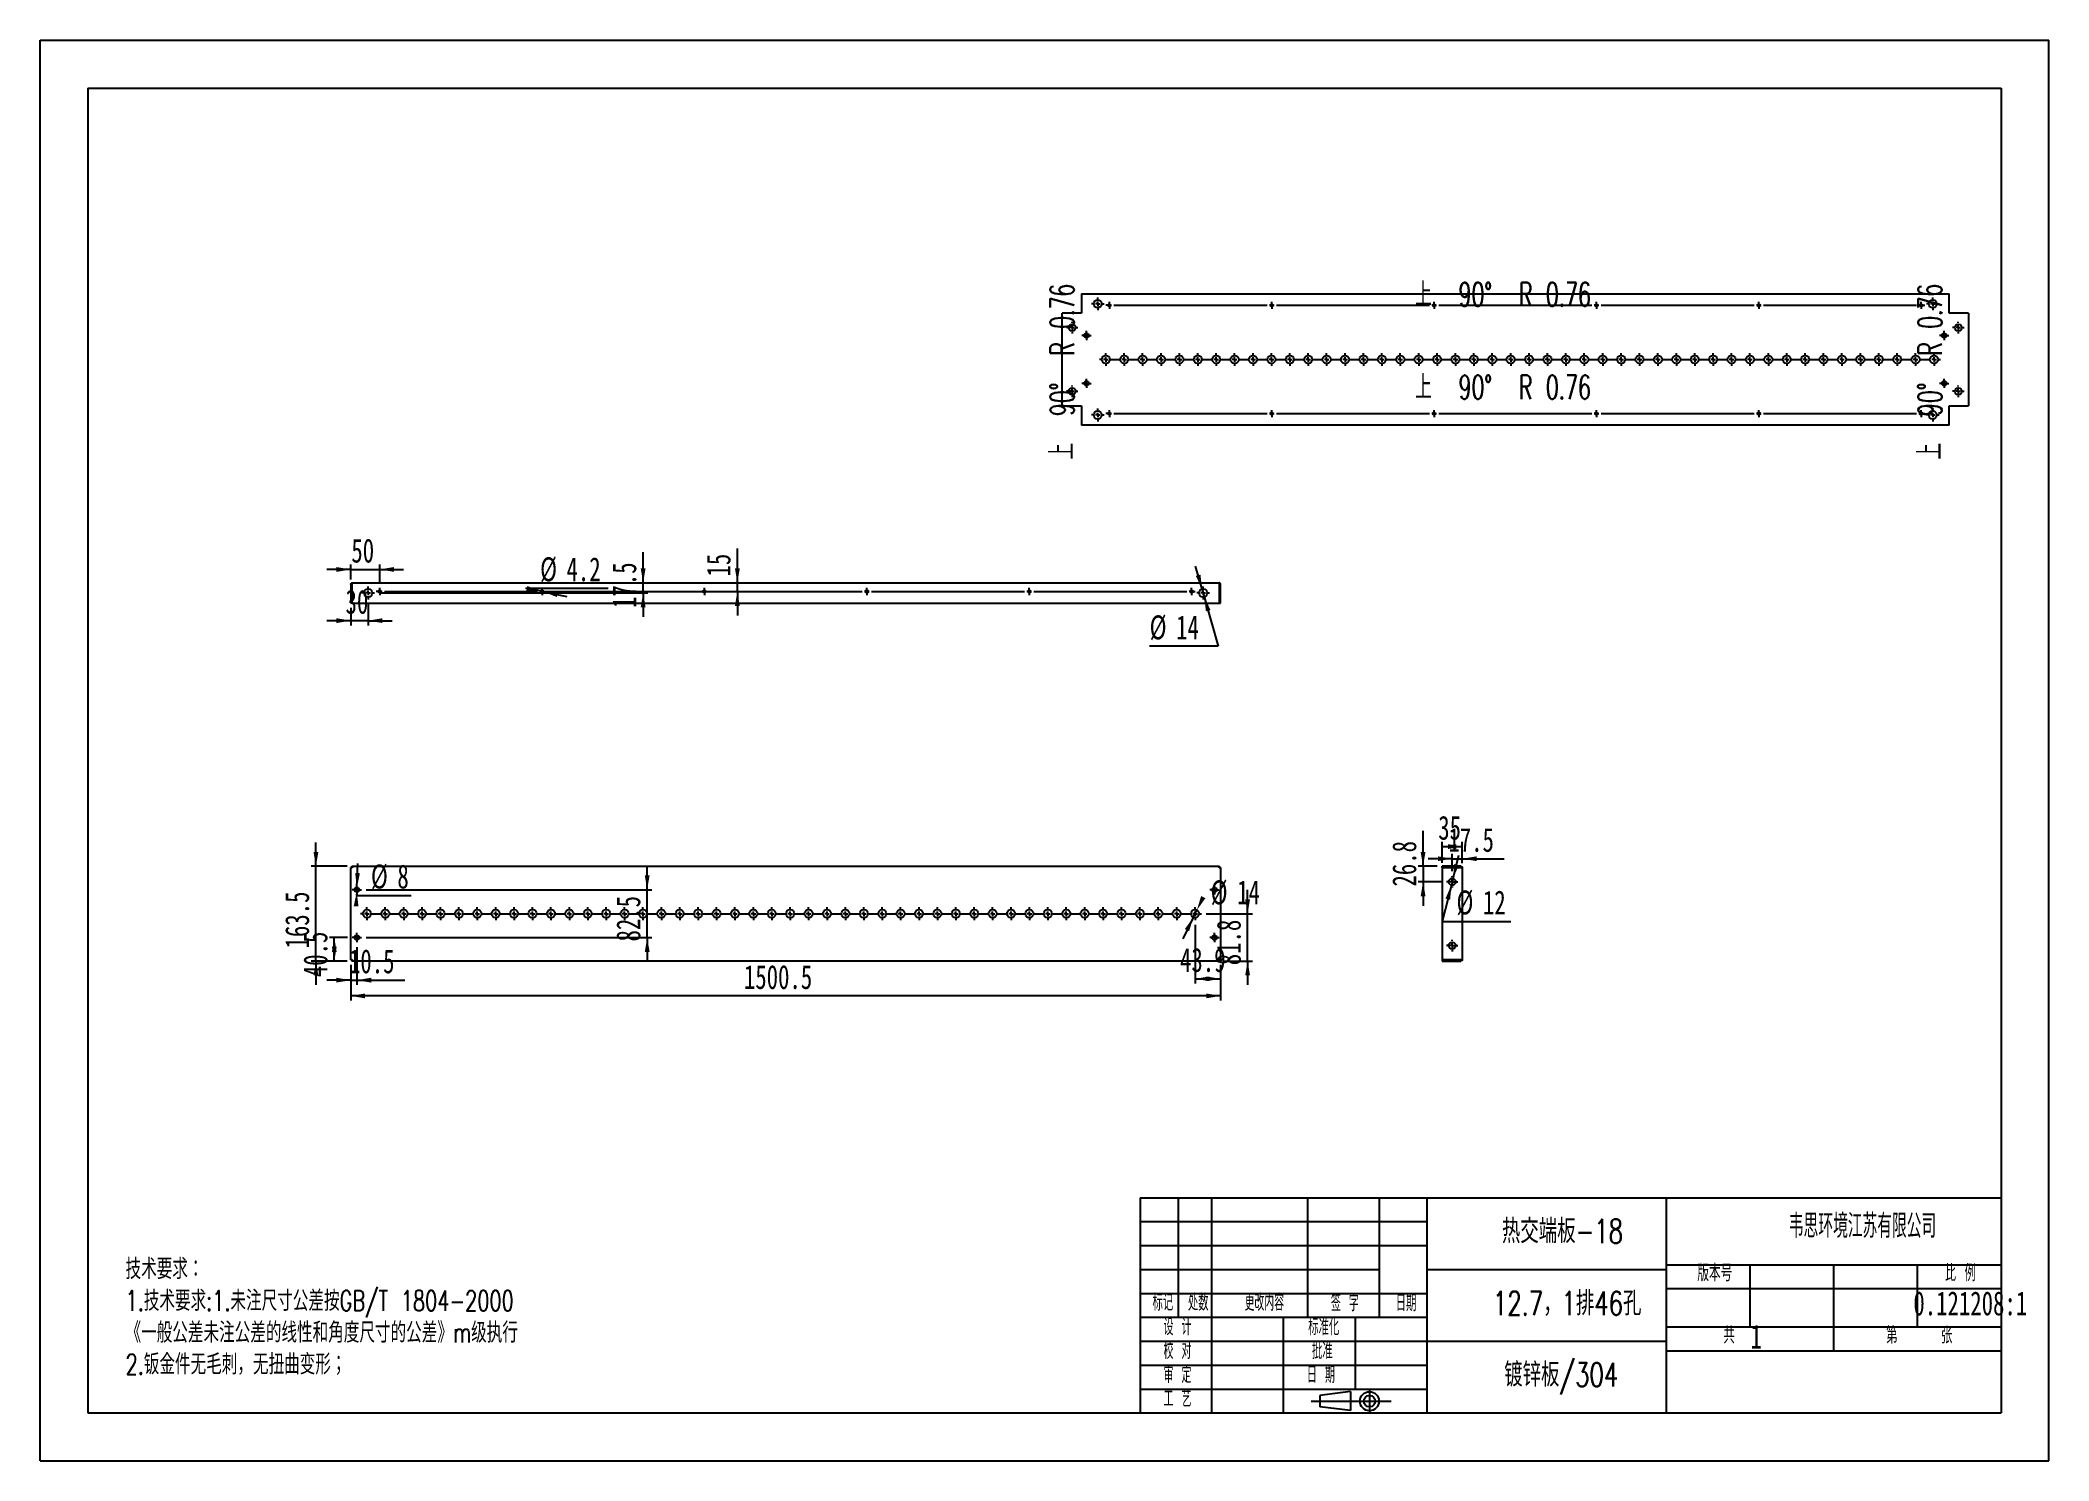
# Model space of a CAD drawing. Extents: x 0 to 3465, y 0 to 2450.
import ezdxf

# ---------------------------------------------------------------- set-up
doc = ezdxf.new("R2010")
doc.units = 0
doc.header["$LTSCALE"] = 8.250286
doc.layers.get('0').update_dxf_attribs({"linetype": 'CONTINUOUS'})
for name, color, linetype in [('粗实线', 7, 'CONTINUOUS'), ('细实线', 7, 'CONTINUOUS'), ('轮廓线层', 7, 'CONTINUOUS')]:
    doc.layers.add(name, color=color, linetype=linetype)
doc.styles.add('SLDTEXTSTYLE0', font='TXT', dxfattribs={"width": 0.7, "bigfont": 'bigfont'})
doc.styles.add('SLDTEXTSTYLE1', font='TXT', dxfattribs={"width": 0.56, "bigfont": 'bigfont'})
doc.styles.add('SLDTEXTSTYLE2', font='TXT', dxfattribs={"width": 0.49, "bigfont": 'bigfont'})
doc.styles.add('SLDTEXTSTYLE3', font='TXT', dxfattribs={"width": 0.54, "bigfont": 'bigfont'})
doc.styles.add('SLDTEXTSTYLE4', font='TXT', dxfattribs={"width": 0.63, "bigfont": 'bigfont'})
doc.styles.add('SLDTEXTSTYLE5', font='TXT', dxfattribs={"width": 0.586667, "bigfont": 'bigfont'})
doc.styles.add('SLDTEXTSTYLE6', font='TXT', dxfattribs={"width": 0.7})
doc.styles.add('SLDTEXTSTYLE7', font='TXT', dxfattribs={"width": 0.628571, "bigfont": 'bigfont'})
doc.dimstyles.new('SLDDIMSTYLE0', dxfattribs={"dimtxt": 41.251432, "dimasz": 24.750859, "dimexe": 0, "dimexo": 0.0625, "dimgap": 10.312858, "dimtad": 2, "dimdec": 1, "dimrnd": 1e-09, "dimzin": 12, "dimtxsty": 'SLDTEXTSTYLE6', "dimsah": 1, "dimcen": 0.09, "dimazin": 3, "dimtfac": 1, "dimtdec": 1, "dimtofl": 0, "dimtmove": 0, "dimatfit": 3, "dimtolj": 1, "dimtzin": 12})
doc.dimstyles.new('SLDDIMSTYLE1', dxfattribs={"dimtxt": 41.251432, "dimasz": 24.750859, "dimexe": 0, "dimexo": 0.0625, "dimgap": 10.312858, "dimtad": 2, "dimdec": 1, "dimrnd": 1e-09, "dimzin": 12, "dimtxsty": 'SLDTEXTSTYLE6', "dimsah": 1, "dimcen": 0.09, "dimazin": 3, "dimtfac": 1, "dimtdec": 1, "dimtmove": 0, "dimatfit": 3, "dimtolj": 1, "dimtzin": 12})
doc.dimstyles.new('SLDDIMSTYLE2', dxfattribs={"dimtxt": 41.251432, "dimasz": 24.750859, "dimexe": 0, "dimexo": 0.0625, "dimgap": 10.312858, "dimtad": 0, "dimtih": 1, "dimtoh": 1, "dimdec": 1, "dimrnd": 1e-09, "dimzin": 12, "dimtxsty": 'SLDTEXTSTYLE6', "dimsah": 1, "dimcen": 0, "dimazin": 3, "dimtfac": 1, "dimtdec": 1, "dimtmove": 0, "dimatfit": 3, "dimtolj": 1, "dimtzin": 12})

msp = doc.modelspace()

# ---------------------------------------------------------------- texts
at = {"color": 7, "linetype": 'CONTINUOUS', "char_height": 41.2514, "attachment_point": 2, "rotation": 90, "style": 'SLDTEXTSTYLE7'}
for insert in [(1742.4, 1878.69), (3239.48, 1878.69)]:
    msp.add_mtext('上  90°  R 0.76', dxfattribs=dict(at, insert=insert))
at = {"color": 7, "linetype": 'CONTINUOUS', "char_height": 41.2514, "attachment_point": 2, "style": 'SLDTEXTSTYLE7'}
for insert in [(2523.68, 2032.54), (2523.68, 1872.46)]:
    msp.add_mtext('上  90°  R 0.76', dxfattribs=dict(at, insert=insert))
at = {"layer": '细实线', "color": 7}
for s, insert, char_height, attachment_point, style in [('热交端板-18', (2626.06, 416.73), 41.251, 2, 'SLDTEXTSTYLE0'), ('韦思环境江苏有限公司', (3143.8, 425.78), 41.251, 2, 'SLDTEXTSTYLE1'), ('12.7，1排46孔', (2634.28, 292.25), 41.251, 2, 'SLDTEXTSTYLE0'), ('0.121208:1', (3329.62, 292.25), 41.251, 2, 'SLDTEXTSTYLE6'), ('1', (2950.4, 234.95), 41.25, 1, 'SLDTEXTSTYLE6'), ('1', (2950.4, 234.95), 41.25, 1, 'SLDTEXTSTYLE6'), ('镀锌板/304', (2623.88, 169.27), 41.251, 2, 'SLDTEXTSTYLE0')]:
    msp.add_mtext(s, dxfattribs=dict(at, insert=insert, char_height=char_height, attachment_point=attachment_point, style=style))
at = {"layer": '细实线', "attachment_point": 2}
for s, insert, char_height, style in [('版本号', (2888.93, 338.62), 28.876, 'SLDTEXTSTYLE4'), ('比 例', (3312.52, 338.62), 28.876, 'SLDTEXTSTYLE5'), ('标记', (1936.73, 287.66), 28.876, 'SLDTEXTSTYLE1'), ('处数', (1997.79, 287.66), 28.876, 'SLDTEXTSTYLE1'), ('更改内容', (2111.77, 287.66), 28.876, 'SLDTEXTSTYLE2'), ('签 字', (2250.71, 286.77), 28.876, 'SLDTEXTSTYLE3'), ('日期', (2356.22, 286.77), 28.876, 'SLDTEXTSTYLE1'), ('设 计', (1961.95, 245.52), 28.876, 'SLDTEXTSTYLE3'), ('标准化', (2214.29, 245.52), 28.876, 'SLDTEXTSTYLE1'), ('共', (2913.68, 231.14), 28.88, 'SLDTEXTSTYLE4'), ('第', (3194.4, 231.14), 28.88, 'SLDTEXTSTYLE4'), ('张', (3288.87, 231.14), 28.88, 'SLDTEXTSTYLE4'), ('张', (3288.87, 231.14), 28.88, 'SLDTEXTSTYLE4'), ('校 对', (1961.95, 204.47), 28.876, 'SLDTEXTSTYLE3'), ('批准', (2211.84, 204.47), 28.876, 'SLDTEXTSTYLE1'), ('审 定', (1961.95, 163.02), 28.876, 'SLDTEXTSTYLE3'), ('日 期', (2209.46, 163.02), 28.876, 'SLDTEXTSTYLE3'), ('工 艺', (1961.95, 121.77), 28.876, 'SLDTEXTSTYLE3')]:
    msp.add_mtext(s, dxfattribs=dict(at, insert=insert, char_height=char_height, style=style))

# ---------------------------------------------------------------- blocks, each defined once
blk = doc.blocks.new('块6')
at = {"color": 7, "linetype": 'CONTINUOUS'}
for p, q in [((1049.9, 1280.9), (983.9, 1272.7)), ((983.9, 1272.7), (983.9, 1247.9)), ((1049.9, 1280.9), (1049.9, 1239.7)), ((1049.9, 1239.7), (983.9, 1247.9))]:
    blk.add_line(p, q, dxfattribs=at)
at = {"layer": '轮廓线层', "color": 7}
for p, q in [((965.2, 1260), (1137.8, 1260)), ((1090.9, 1284.4), (1090.9, 1235.7))]:
    blk.add_line(p, q, dxfattribs=at)
for radius in [20.6, 12.4]:
    blk.add_circle((1090.9, 1260), radius, dxfattribs=at)
blk = doc.blocks.new('SW_NOTE_0')
at = {"layer": '细实线', "color": 0, "attachment_point": 1, "style": 'SLDTEXTSTYLE0'}
for s, insert, char_height in [('技术要求：', (0, 45), 34.93), ('1.技术要求:1.未注尺寸公差按GB/T 1804-2000', (0, -9.8), 34.926), ('《一般公差未注公差的线性和角度尺寸的公差》m级执行', (0, -64.6), 34.926), ('2.钣金件无毛刺，无扭曲变形；', (0, -119.4), 34.926)]:
    blk.add_mtext(s, dxfattribs=dict(at, insert=insert, char_height=char_height))
blk = doc.blocks.new('_D')
at = {"layer": '细实线'}
for p, q in [((535.8, 855.7), (535.8, 793.7)), ((2036.3, 855.7), (2036.3, 793.7)), ((2036.3, 801.9), (535.8, 801.9))]:
    blk.add_line(p, q, dxfattribs=at)
for points in [[(535.8, 801.9), (560.5, 797.8), (560.5, 806.1)], [(2036.3, 801.9), (2011.5, 806.1), (2011.5, 797.8)]]:
    blk.add_solid(points, dxfattribs=at)
at = {"layer": '细实线', "insert": (1214, 855.1), "char_height": 41.25, "attachment_point": 1, "style": 'SLDTEXTSTYLE6'}
blk.add_mtext('1500.5', dxfattribs=at)
blk = doc.blocks.new('_D_1')
at = {"layer": '细实线'}
for p, q in [((475.8, 1025.5), (475.8, 1066.7)), ((529.5, 1025.5), (467.5, 1025.5)), ((475.8, 862), (475.8, 1025.5)), ((529.5, 862), (467.5, 862)), ((475.8, 862), (475.8, 820.7))]:
    blk.add_line(p, q, dxfattribs=at)
for points in [[(475.8, 1025.5), (479.9, 1050.2), (471.6, 1050.2)], [(475.8, 862), (471.6, 837.2), (479.9, 837.2)]]:
    blk.add_solid(points, dxfattribs=at)
at = {"layer": '细实线', "insert": (422.6, 883.7), "char_height": 41.25, "attachment_point": 1, "rotation": 90, "style": 'SLDTEXTSTYLE6'}
blk.add_mtext('163.5', dxfattribs=at)
blk = doc.blocks.new('_D_2')
at = {"layer": '细实线'}
for p, q in [((1992.4, 924.5), (1992.4, 823.1)), ((2036.3, 855.7), (2036.3, 823.1)), ((1992.4, 831.4), (2036.3, 831.4))]:
    blk.add_line(p, q, dxfattribs=at)
for points in [[(1992.4, 831.4), (2017.1, 827.3), (2017.1, 835.5)], [(2036.3, 831.4), (2011.5, 835.5), (2011.5, 827.3)]]:
    blk.add_solid(points, dxfattribs=at)
at = {"layer": '细实线', "insert": (1966.3, 884.6), "char_height": 41.25, "attachment_point": 1, "style": 'SLDTEXTSTYLE6'}
blk.add_mtext('43.9', dxfattribs=at)
blk = doc.blocks.new('_D_3')
at = {"layer": '细实线'}
for p, q in [((2083, 943.7), (2083, 985)), ((2011.6, 943.7), (2091.2, 943.7)), ((2083, 862), (2083, 943.7)), ((2042.5, 862), (2091.2, 862)), ((2083, 862), (2083, 820.7))]:
    blk.add_line(p, q, dxfattribs=at)
for points in [[(2083, 943.7), (2087.1, 968.5), (2078.8, 968.5)], [(2083, 862), (2078.8, 837.2), (2087.1, 837.2)]]:
    blk.add_solid(points, dxfattribs=at)
at = {"layer": '细实线', "insert": (2029.8, 854.8), "char_height": 41.25, "attachment_point": 1, "rotation": 90, "style": 'SLDTEXTSTYLE6'}
blk.add_mtext('81.8', dxfattribs=at)
blk = doc.blocks.new('_D_4')
at = {"layer": '细实线'}
for p, q in [((1989.3, 937.4), (1971, 900.5)), ((1989.3, 937.4), (1995.5, 950)), ((1995.5, 950), (1994.5, 948))]:
    blk.add_line(p, q, dxfattribs=at)
for points in [[(1995.5, 950), (2010.1, 970.3), (2002.7, 974)], [(1989.3, 937.4), (1974.6, 917.1), (1982, 913.4)]]:
    blk.add_solid(points, dxfattribs=at)
at = {"layer": '细实线', "char_height": 41.25, "attachment_point": 1, "style": 'SLDTEXTSTYLE6'}
for s, insert in [('%%c', (2019.2, 1001.2)), ('14', (2064.9, 1001.2))]:
    blk.add_mtext(s, dxfattribs=dict(at, insert=insert))
blk = doc.blocks.new('_D_5')
at = {"layer": '细实线'}
for p, q in [((1047.1, 985), (1047.1, 1026.2)), ((562.5, 985), (1055.4, 985)), ((1047.1, 902.5), (1047.1, 985)), ((562.5, 902.5), (1055.4, 902.5)), ((1047.1, 902.5), (1047.1, 861.2))]:
    blk.add_line(p, q, dxfattribs=at)
for points in [[(1047.1, 985), (1051.3, 1009.7), (1043, 1009.7)], [(1047.1, 902.5), (1043, 877.7), (1051.3, 877.7)]]:
    blk.add_solid(points, dxfattribs=at)
at = {"layer": '细实线', "insert": (994, 895.7), "char_height": 41.25, "attachment_point": 1, "rotation": 90, "style": 'SLDTEXTSTYLE6'}
blk.add_mtext('82.5', dxfattribs=at)
blk = doc.blocks.new('_D_6')
at = {"layer": '细实线'}
for p, q in [((530, 902.5), (499.1, 902.5)), ((507.4, 862), (507.4, 902.5)), ((529.5, 862), (499.1, 862))]:
    blk.add_line(p, q, dxfattribs=at)
for points in [[(507.4, 902.5), (503.3, 877.7), (511.5, 877.7)], [(507.4, 862), (511.5, 886.7), (503.3, 886.7)]]:
    blk.add_solid(points, dxfattribs=at)
at = {"layer": '细实线', "insert": (454.2, 834.2), "char_height": 41.25, "attachment_point": 1, "rotation": 90, "style": 'SLDTEXTSTYLE6'}
blk.add_mtext('40.5', dxfattribs=at)
blk = doc.blocks.new('_D_7')
at = {"layer": '细实线'}
for p, q in [((546.3, 886.2), (546.3, 820.8)), ((535.8, 855.7), (535.8, 820.8)), ((535.8, 829), (494.5, 829)), ((535.8, 829), (546.3, 829)), ((546.3, 829), (628.8, 829))]:
    blk.add_line(p, q, dxfattribs=at)
for points in [[(535.8, 829), (511, 833.2), (511, 824.9)], [(546.3, 829), (571, 824.9), (571, 833.2)]]:
    blk.add_solid(points, dxfattribs=at)
at = {"layer": '细实线', "insert": (532.7, 882.2), "char_height": 41.25, "attachment_point": 1, "style": 'SLDTEXTSTYLE6'}
blk.add_mtext('10.5', dxfattribs=at)
blk = doc.blocks.new('_D_8')
at = {"layer": '细实线'}
for p, q in [((546.4, 988.9), (548.2, 1030.2)), ((546.1, 981), (545.9, 975.3)), ((545.9, 975.3), (640.2, 975.3)), ((546.4, 988.9), (546.1, 981))]:
    blk.add_line(p, q, dxfattribs=at)
for points in [[(546.4, 988.9), (551.6, 1013.5), (543.4, 1013.9)], [(546.1, 981), (540.9, 956.4), (549.2, 956.1)]]:
    blk.add_solid(points, dxfattribs=at)
at = {"layer": '细实线', "attachment_point": 1, "style": 'SLDTEXTSTYLE6'}
for s, insert, char_height in [('%%c', (570.6, 1028.5), 41.25), ('8', (616.2, 1028.5), 41.3)]:
    blk.add_mtext(s, dxfattribs=dict(at, insert=insert, char_height=char_height))
blk = doc.blocks.new('SW_CENTERMARKSYMBOL_0')
at = {"layer": '细实线', "color": 0}
for p, q in [((-1405, 0), (-1408, 0)), ((-1397, 0), (-1401, 0)), ((-1397, 8), (-1397, 11)), ((-1397, 0), (-1397, 4)), ((-1397, 0), (-1397, -4)), ((-1397, 0), (-1393, 0)), ((-1389, 0), (-1373.25, 0)), ((-1365.25, 0), (-1369.25, 0)), ((-1365.25, 8), (-1365.25, 11)), ((-1365.25, 0), (-1365.25, 4)), ((-1365.25, 0), (-1365.25, -4)), ((-1365.25, 0), (-1361.25, 0)), ((-1357.25, 0), (-1341.5, 0)), ((-1333.5, 0), (-1337.5, 0)), ((-1333.5, 8), (-1333.5, 11)), ((-1333.5, 0), (-1333.5, 4)), ((-1333.5, 0), (-1333.5, -4)), ((-1333.5, 0), (-1329.5, 0)), ((-1325.5, 0), (-1309.75, 0)), ((-1301.75, 0), (-1305.75, 0)), ((-1301.75, 8), (-1301.75, 11)), ((-1301.75, 0), (-1301.75, 4)), ((-1301.75, 0), (-1301.75, -4)), ((-1301.75, 0), (-1297.75, 0)), ((-1293.75, 0), (-1278, 0)), ((-1270, 0), (-1274, 0)), ((-1270, 8), (-1270, 11)), ((-1270, 0), (-1270, 4)), ((-1270, 0), (-1270, -4)), ((-1270, 0), (-1266, 0)), ((-1262, 0), (-1246.25, 0)), ((-1238.25, 0), (-1242.25, 0)), ((-1238.25, 8), (-1238.25, 11)), ((-1238.25, 0), (-1238.25, 4)), ((-1238.25, 0), (-1238.25, -4)), ((-1238.25, 0), (-1234.25, 0)), ((-1230.25, 0), (-1214.5, 0)), ((-1206.5, 0), (-1210.5, 0)), ((-1206.5, 8), (-1206.5, 11)), ((-1206.5, 0), (-1206.5, 4)), ((-1206.5, 0), (-1206.5, -4)), ((-1206.5, 0), (-1202.5, 0)), ((-1198.5, 0), (-1182.75, 0)), ((-1174.75, 0), (-1178.75, 0)), ((-1174.75, 8), (-1174.75, 11)), ((-1174.75, 0), (-1174.75, 4)), ((-1174.75, 0), (-1174.75, -4)), ((-1174.75, 0), (-1170.75, 0)), ((-1166.75, 0), (-1151, 0)), ((-1143, 0), (-1147, 0)), ((-1143, 8), (-1143, 11)), ((-1143, 0), (-1143, 4)), ((-1143, 0), (-1143, -4)), ((-1143, 0), (-1139, 0)), ((-1135, 0), (-1119.25, 0)), ((-1111.25, 0), (-1115.25, 0)), ((-1111.25, 8), (-1111.25, 11)), ((-1111.25, 0), (-1111.25, 4)), ((-1111.25, 0), (-1111.25, -4)), ((-1111.25, 0), (-1107.25, 0)), ((-1103.25, 0), (-1087.5, 0)), ((-1079.5, 0), (-1083.5, 0)), ((-1079.5, 8), (-1079.5, 11)), ((-1079.5, 0), (-1079.5, 4)), ((-1079.5, 0), (-1079.5, -4)), ((-1079.5, 0), (-1075.5, 0)), ((-1071.5, 0), (-1055.75, 0)), ((-1047.75, 0), (-1051.75, 0)), ((-1047.75, 8), (-1047.75, 11)), ((-1047.75, 0), (-1047.75, 4)), ((-1047.75, 0), (-1047.75, -4)), ((-1047.75, 0), (-1043.75, 0)), ((-1039.75, 0), (-1024, 0)), ((-1016, 0), (-1020, 0)), ((-1016, 8), (-1016, 11)), ((-1016, 0), (-1016, 4)), ((-1016, 0), (-1016, -4)), ((-1016, 0), (-1012, 0)), ((-1008, 0), (-992.25, 0)), ((-984.25, 0), (-988.25, 0)), ((-984.25, 8), (-984.25, 11)), ((-984.25, 0), (-984.25, 4)), ((-984.25, 0), (-984.25, -4)), ((-984.25, 0), (-980.25, 0)), ((-976.25, 0), (-960.5, 0)), ((-952.5, 0), (-956.5, 0)), ((-952.5, 8), (-952.5, 11)), ((-952.5, 0), (-952.5, 4)), ((-952.5, 0), (-952.5, -4)), ((-952.5, 0), (-948.5, 0)), ((-944.5, 0), (-928.75, 0)), ((-920.75, 0), (-924.75, 0)), ((-920.75, 8), (-920.75, 11)), ((-920.75, 0), (-920.75, 4)), ((-920.75, 0), (-920.75, -4)), ((-920.75, 0), (-916.75, 0)), ((-912.75, 0), (-897, 0)), ((-889, 0), (-893, 0)), ((-889, 8), (-889, 11)), ((-889, 0), (-889, 4)), ((-889, 0), (-889, -4)), ((-889, 0), (-885, 0)), ((-881, 0), (-865.25, 0)), ((-857.25, 0), (-861.25, 0)), ((-857.25, 8), (-857.25, 11)), ((-857.25, 0), (-857.25, 4)), ((-857.25, 0), (-857.25, -4)), ((-857.25, 0), (-853.25, 0)), ((-849.25, 0), (-833.5, 0)), ((-825.5, 0), (-829.5, 0)), ((-825.5, 8), (-825.5, 11)), ((-825.5, 0), (-825.5, 4)), ((-825.5, 0), (-825.5, -4)), ((-825.5, 0), (-821.5, 0)), ((-817.5, 0), (-801.75, 0)), ((-793.75, 0), (-797.75, 0)), ((-793.75, 8), (-793.75, 11)), ((-793.75, 0), (-793.75, 4)), ((-793.75, 0), (-793.75, -4)), ((-793.75, 0), (-789.75, 0)), ((-785.75, 0), (-770, 0)), ((-762, 0), (-766, 0)), ((-762, 8), (-762, 11)), ((-762, 0), (-762, 4)), ((-762, 0), (-762, -4)), ((-762, 0), (-758, 0)), ((-754, 0), (-738.25, 0)), ((-730.25, 0), (-734.25, 0)), ((-730.25, 8), (-730.25, 11)), ((-730.25, 0), (-730.25, 4)), ((-730.25, 0), (-730.25, -4)), ((-730.25, 0), (-726.25, 0)), ((-722.25, 0), (-706.5, 0)), ((-698.5, 0), (-702.5, 0)), ((-698.5, 8), (-698.5, 11)), ((-698.5, 0), (-698.5, 4)), ((-698.5, 0), (-698.5, -4)), ((-698.5, 0), (-694.5, 0)), ((-690.5, 0), (-674.75, 0)), ((-666.75, 0), (-670.75, 0)), ((-666.75, 8), (-666.75, 11)), ((-666.75, 0), (-666.75, 4)), ((-666.75, 0), (-666.75, -4)), ((-666.75, 0), (-662.75, 0)), ((-658.75, 0), (-643, 0)), ((-635, 0), (-639, 0)), ((-635, 8), (-635, 11)), ((-635, 0), (-635, 4)), ((-635, 0), (-635, -4)), ((-635, 0), (-631, 0)), ((-627, 0), (-611.25, 0)), ((-603.25, 0), (-607.25, 0)), ((-603.25, 8), (-603.25, 11)), ((-603.25, 0), (-603.25, 4)), ((-603.25, 0), (-603.25, -4)), ((-603.25, 0), (-599.25, 0)), ((-595.25, 0), (-579.5, 0)), ((-571.5, 0), (-575.5, 0)), ((-571.5, 8), (-571.5, 11)), ((-571.5, 0), (-571.5, 4)), ((-571.5, 0), (-571.5, -4)), ((-571.5, 0), (-567.5, 0)), ((-563.5, 0), (-547.75, 0)), ((-539.75, 0), (-543.75, 0)), ((-539.75, 8), (-539.75, 11)), ((-539.75, 0), (-539.75, 4)), ((-539.75, 0), (-539.75, -4)), ((-539.75, 0), (-535.75, 0)), ((-531.75, 0), (-516, 0)), ((-508, 0), (-512, 0)), ((-508, 8), (-508, 11)), ((-508, 0), (-508, 4)), ((-508, 0), (-508, -4)), ((-508, 0), (-504, 0)), ((-500, 0), (-484.25, 0)), ((-476.25, 0), (-480.25, 0)), ((-476.25, 8), (-476.25, 11)), ((-476.25, 0), (-476.25, 4)), ((-476.25, 0), (-476.25, -4)), ((-476.25, 0), (-472.25, 0)), ((-468.25, 0), (-452.5, 0)), ((-444.5, 0), (-448.5, 0)), ((-444.5, 8), (-444.5, 11)), ((-444.5, 0), (-444.5, 4)), ((-444.5, 0), (-444.5, -4)), ((-444.5, 0), (-440.5, 0)), ((-436.5, 0), (-420.75, 0)), ((-412.75, 0), (-416.75, 0)), ((-412.75, 8), (-412.75, 11)), ((-412.75, 0), (-412.75, 4)), ((-412.75, 0), (-412.75, -4)), ((-412.75, 0), (-408.75, 0)), ((-404.75, 0), (-389, 0)), ((-381, 0), (-385, 0)), ((-381, 8), (-381, 11)), ((-381, 0), (-381, 4)), ((-381, 0), (-381, -4)), ((-381, 0), (-377, 0)), ((-373, 0), (-357.25, 0)), ((-349.25, 0), (-353.25, 0)), ((-349.25, 8), (-349.25, 11)), ((-349.25, 0), (-349.25, 4)), ((-349.25, 0), (-349.25, -4)), ((-349.25, 0), (-345.25, 0)), ((-341.25, 0), (-325.5, 0)), ((-317.5, 0), (-321.5, 0)), ((-317.5, 8), (-317.5, 11)), ((-317.5, 0), (-317.5, 4)), ((-317.5, 0), (-317.5, -4)), ((-317.5, 0), (-313.5, 0)), ((-309.5, 0), (-293.75, 0)), ((-285.75, 0), (-289.75, 0)), ((-285.75, 8), (-285.75, 11)), ((-285.75, 0), (-285.75, 4)), ((-285.75, 0), (-285.75, -4)), ((-285.75, 0), (-281.75, 0)), ((-277.75, 0), (-262, 0)), ((-254, 0), (-258, 0)), ((-254, 8), (-254, 11)), ((-254, 0), (-254, 4)), ((-254, 0), (-254, -4)), ((-254, 0), (-250, 0)), ((-246, 0), (-230.25, 0)), ((-222.25, 0), (-226.25, 0)), ((-222.25, 8), (-222.25, 11)), ((-222.25, 0), (-222.25, 4)), ((-222.25, 0), (-222.25, -4)), ((-222.25, 0), (-218.25, 0)), ((-214.25, 0), (-198.5, 0)), ((-190.5, 0), (-194.5, 0)), ((-190.5, 8), (-190.5, 11)), ((-190.5, 0), (-190.5, 4)), ((-190.5, 0), (-190.5, -4)), ((-190.5, 0), (-186.5, 0)), ((-182.5, 0), (-166.75, 0)), ((-158.75, 0), (-162.75, 0)), ((-158.75, 8), (-158.75, 11)), ((-158.75, 0), (-158.75, 4)), ((-158.75, 0), (-158.75, -4)), ((-158.75, 0), (-154.75, 0)), ((-150.75, 0), (-135, 0)), ((-127, 0), (-131, 0)), ((-127, 8), (-127, 11)), ((-127, 0), (-127, 4)), ((-127, 0), (-127, -4)), ((-127, 0), (-123, 0)), ((-119, 0), (-103.25, 0)), ((-95.25, 0), (-99.25, 0)), ((-95.25, 8), (-95.25, 11)), ((-95.25, 0), (-95.25, 4)), ((-95.25, 0), (-95.25, -4)), ((-95.25, 0), (-91.25, 0)), ((-87.25, 0), (-71.5, 0)), ((-63.5, 0), (-67.5, 0)), ((-63.5, 8), (-63.5, 11)), ((-63.5, 0), (-63.5, 4)), ((-63.5, 0), (-63.5, -4)), ((-63.5, 0), (-59.5, 0)), ((-55.5, 0), (-39.75, 0)), ((-31.75, 0), (-35.75, 0)), ((-31.75, 8), (-31.75, 11)), ((-31.75, 0), (-31.75, 4)), ((-31.75, 0), (-31.75, -4)), ((-31.75, 0), (-27.75, 0)), ((-23.75, 0), (-8, 0)), ((0, 0), (-4, 0)), ((0, 8), (0, 11)), ((0, 0), (0, 4)), ((0, 0), (0, -4)), ((0, 0), (4, 0)), ((8, 0), (23.75, 0)), ((31.75, 0), (27.75, 0)), ((31.75, 8), (31.75, 11)), ((31.75, 0), (31.75, 4)), ((31.75, 0), (31.75, -4)), ((31.75, 0), (35.75, 0)), ((39.75, 0), (42.75, 0)), ((-1397, -8), (-1397, -11)), ((-1365.25, -8), (-1365.25, -11)), ((-1333.5, -8), (-1333.5, -11)), ((-1301.75, -8), (-1301.75, -11)), ((-1270, -8), (-1270, -11)), ((-1238.25, -8), (-1238.25, -11)), ((-1206.5, -8), (-1206.5, -11)), ((-1174.75, -8), (-1174.75, -11)), ((-1143, -8), (-1143, -11)), ((-1111.25, -8), (-1111.25, -11)), ((-1079.5, -8), (-1079.5, -11)), ((-1047.75, -8), (-1047.75, -11)), ((-1016, -8), (-1016, -11)), ((-984.25, -8), (-984.25, -11)), ((-952.5, -8), (-952.5, -11)), ((-920.75, -8), (-920.75, -11)), ((-889, -8), (-889, -11)), ((-857.25, -8), (-857.25, -11)), ((-825.5, -8), (-825.5, -11)), ((-793.75, -8), (-793.75, -11)), ((-762, -8), (-762, -11)), ((-730.25, -8), (-730.25, -11)), ((-698.5, -8), (-698.5, -11)), ((-666.75, -8), (-666.75, -11)), ((-635, -8), (-635, -11)), ((-603.25, -8), (-603.25, -11)), ((-571.5, -8), (-571.5, -11)), ((-539.75, -8), (-539.75, -11)), ((-508, -8), (-508, -11)), ((-476.25, -8), (-476.25, -11)), ((-444.5, -8), (-444.5, -11)), ((-412.75, -8), (-412.75, -11)), ((-381, -8), (-381, -11)), ((-349.25, -8), (-349.25, -11)), ((-317.5, -8), (-317.5, -11)), ((-285.75, -8), (-285.75, -11)), ((-254, -8), (-254, -11)), ((-222.25, -8), (-222.25, -11)), ((-190.5, -8), (-190.5, -11)), ((-158.75, -8), (-158.75, -11)), ((-127, -8), (-127, -11)), ((-95.25, -8), (-95.25, -11)), ((-63.5, -8), (-63.5, -11)), ((-31.75, -8), (-31.75, -11)), ((0, -8), (0, -11)), ((31.75, -8), (31.75, -11))]:
    blk.add_line(p, q, dxfattribs=at)
blk = doc.blocks.new('SW_CENTERMARKSYMBOL_1')
at = {"layer": '细实线', "color": 0}
for p, q in [((-4, 0), (-8, 0)), ((0, 0), (-4, 0)), ((0, 4), (0, 8)), ((0, 0), (0, 4)), ((0, 0), (0, -4)), ((0, 0), (4, 0)), ((4, 0), (8, 0)), ((0, -4), (0, -8))]:
    blk.add_line(p, q, dxfattribs=at)
blk = doc.blocks.new('SW_CENTERMARKSYMBOL_2')
at = {"layer": '细实线', "color": 0}
for p, q in [((-4, 0), (-8, 0)), ((0, 0), (-4, 0)), ((0, 4), (0, 8)), ((0, 0), (0, 4)), ((0, 0), (0, -4)), ((0, 0), (4, 0)), ((4, 0), (8, 0)), ((0, -4), (0, -8))]:
    blk.add_line(p, q, dxfattribs=at)
blk = doc.blocks.new('SW_CENTERMARKSYMBOL_3')
at = {"layer": '细实线', "color": 0}
for p, q in [((-4, 0), (-8, 0)), ((0, 0), (-4, 0)), ((0, 4), (0, 8)), ((0, 0), (0, 4)), ((0, 0), (0, -4)), ((0, 0), (4, 0)), ((4, 0), (8, 0)), ((0, -4), (0, -8))]:
    blk.add_line(p, q, dxfattribs=at)
blk = doc.blocks.new('SW_CENTERMARKSYMBOL_4')
at = {"layer": '细实线', "color": 0}
for p, q in [((-4, 0), (-8, 0)), ((0, 0), (-4, 0)), ((0, 4), (0, 8)), ((0, 0), (0, 4)), ((0, 0), (0, -4)), ((0, 0), (4, 0)), ((4, 0), (8, 0)), ((0, -4), (0, -8))]:
    blk.add_line(p, q, dxfattribs=at)
blk = doc.blocks.new('_D_9')
at = {"layer": '细实线'}
for p, q in [((2418.3, 1031.7), (2418.3, 1067.7)), ((2418.3, 1059.4), (2453.3, 1059.4)), ((2453.3, 1031), (2453.3, 1067.7))]:
    blk.add_line(p, q, dxfattribs=at)
for points in [[(2418.3, 1059.4), (2443.1, 1055.3), (2443.1, 1063.6)], [(2453.3, 1059.4), (2428.6, 1063.6), (2428.6, 1055.3)]]:
    blk.add_solid(points, dxfattribs=at)
at = {"layer": '细实线', "insert": (2411.8, 1112.6), "char_height": 41.25, "attachment_point": 1, "style": 'SLDTEXTSTYLE6'}
blk.add_mtext('35', dxfattribs=at)
blk = doc.blocks.new('_D_10')
at = {"layer": '细实线'}
for p, q in [((2435.8, 1016.9), (2435.8, 1046.8)), ((2453.3, 1031), (2453.3, 1046.8)), ((2435.8, 1038.5), (2394.6, 1038.5)), ((2435.8, 1038.5), (2453.3, 1038.5)), ((2453.3, 1038.5), (2525.3, 1038.5))]:
    blk.add_line(p, q, dxfattribs=at)
for points in [[(2435.8, 1038.5), (2411.1, 1042.6), (2411.1, 1034.4)], [(2453.3, 1038.5), (2478.1, 1034.4), (2478.1, 1042.6)]]:
    blk.add_solid(points, dxfattribs=at)
at = {"layer": '细实线', "insert": (2429.3, 1091.7), "char_height": 41.25, "attachment_point": 1, "style": 'SLDTEXTSTYLE6'}
blk.add_mtext('17.5', dxfattribs=at)
blk = doc.blocks.new('_D_11')
at = {"layer": '细实线'}
for p, q in [((2385.6, 1025.5), (2385.6, 1086.5)), ((2410.1, 1025.5), (2377.4, 1025.5)), ((2385.6, 1025.5), (2385.6, 998.7)), ((2417.6, 998.7), (2377.4, 998.7)), ((2385.6, 998.7), (2385.6, 957.4))]:
    blk.add_line(p, q, dxfattribs=at)
for points in [[(2385.6, 1025.5), (2389.8, 1050.2), (2381.5, 1050.2)], [(2385.6, 998.7), (2381.5, 973.9), (2389.8, 973.9)]]:
    blk.add_solid(points, dxfattribs=at)
at = {"layer": '细实线', "insert": (2332.5, 990.5), "char_height": 41.25, "attachment_point": 1, "rotation": 90, "style": 'SLDTEXTSTYLE6'}
blk.add_mtext('26.8', dxfattribs=at)
blk = doc.blocks.new('_D_12')
at = {"layer": '细实线'}
for p, q in [((2437.3, 1004.5), (2447.4, 1044.5)), ((2434.4, 992.8), (2418.6, 930.5)), ((2437.3, 1004.5), (2434.4, 992.8)), ((2418.6, 930.5), (2536.9, 930.5))]:
    blk.add_line(p, q, dxfattribs=at)
for points in [[(2437.3, 1004.5), (2447.4, 1027.4), (2439.4, 1029.5)], [(2434.4, 992.8), (2424.3, 969.9), (2432.3, 967.8)]]:
    blk.add_solid(points, dxfattribs=at)
at = {"layer": '细实线', "char_height": 41.25, "attachment_point": 1, "style": 'SLDTEXTSTYLE6'}
for s, insert in [('%%c', (2443.3, 983.7)), ('12', (2488.9, 983.7))]:
    blk.add_mtext(s, dxfattribs=dict(at, insert=insert))
blk = doc.blocks.new('SW_CENTERMARKSYMBOL_5')
at = {"layer": '细实线', "color": 0}
for p, q in [((-8, 0), (-10, 0)), ((0, 0), (-4, 0)), ((0, 8), (0, 10)), ((0, 0), (0, 4)), ((0, 0), (0, -4)), ((0, 0), (4, 0)), ((8, 0), (10, 0)), ((0, -8), (0, -10))]:
    blk.add_line(p, q, dxfattribs=at)
blk = doc.blocks.new('SW_CENTERMARKSYMBOL_6')
at = {"layer": '细实线', "color": 0}
for p, q in [((-8, 0), (-10, 0)), ((0, 0), (-4, 0)), ((0, 8), (0, 10)), ((0, 0), (0, 4)), ((0, 0), (0, -4)), ((0, 0), (4, 0)), ((8, 0), (10, 0)), ((0, -8), (0, -10))]:
    blk.add_line(p, q, dxfattribs=at)
blk = doc.blocks.new('_D_13')
at = {"layer": '细实线'}
for p, q in [((535.8, 1537.4), (494.5, 1537.4)), ((535.8, 1520), (535.8, 1545.7)), ((535.8, 1537.4), (585.8, 1537.4)), ((585.8, 1513.7), (585.8, 1545.7)), ((585.8, 1537.4), (627, 1537.4))]:
    blk.add_line(p, q, dxfattribs=at)
for points in [[(535.8, 1537.4), (511, 1541.6), (511, 1533.3)], [(585.8, 1537.4), (610.5, 1533.3), (610.5, 1541.6)]]:
    blk.add_solid(points, dxfattribs=at)
at = {"layer": '细实线', "insert": (536.8, 1590.6), "char_height": 41.25, "attachment_point": 1, "style": 'SLDTEXTSTYLE6'}
blk.add_mtext('50', dxfattribs=at)
blk = doc.blocks.new('_D_14')
at = {"layer": '细实线'}
for p, q in [((535.8, 1471.1), (535.8, 1440.9)), ((565.8, 1477.6), (565.8, 1440.9)), ((535.8, 1449.1), (494.5, 1449.1)), ((565.8, 1449.1), (535.8, 1449.1)), ((565.8, 1449.1), (607, 1449.1))]:
    blk.add_line(p, q, dxfattribs=at)
for points in [[(535.8, 1449.1), (511, 1453.3), (511, 1445)], [(565.8, 1449.1), (590.5, 1445), (590.5, 1453.3)]]:
    blk.add_solid(points, dxfattribs=at)
at = {"layer": '细实线', "insert": (526.8, 1502.3), "char_height": 41.25, "attachment_point": 1, "style": 'SLDTEXTSTYLE6'}
blk.add_mtext('30', dxfattribs=at)
blk = doc.blocks.new('_D_15')
at = {"layer": '细实线'}
for p, q in [((1202.7, 1514.4), (1202.7, 1573.3)), ((868, 1499.4), (1211, 1499.4)), ((1202.7, 1499.4), (1202.7, 1514.4)), ((1202.7, 1499.4), (1202.7, 1458.1))]:
    blk.add_line(p, q, dxfattribs=at)
for points in [[(1202.7, 1514.4), (1206.9, 1539.1), (1198.6, 1539.1)], [(1202.7, 1499.4), (1198.6, 1474.6), (1206.9, 1474.6)]]:
    blk.add_solid(points, dxfattribs=at)
at = {"layer": '细实线', "insert": (1149.6, 1525.3), "char_height": 41.25, "attachment_point": 1, "rotation": 90, "style": 'SLDTEXTSTYLE6'}
blk.add_mtext('15', dxfattribs=at)
blk = doc.blocks.new('_D_16')
at = {"layer": '细实线'}
for p, q in [((1040.2, 1514.4), (1040.2, 1567)), ((585, 1496.9), (1048.4, 1496.9)), ((1040.2, 1496.9), (1040.2, 1514.4)), ((1040.2, 1496.9), (1040.2, 1455.6))]:
    blk.add_line(p, q, dxfattribs=at)
for points in [[(1040.2, 1514.4), (1044.3, 1539.1), (1036, 1539.1)], [(1040.2, 1496.9), (1036, 1472.1), (1044.3, 1472.1)]]:
    blk.add_solid(points, dxfattribs=at)
at = {"layer": '细实线', "insert": (987, 1471), "char_height": 41.25, "attachment_point": 1, "rotation": 90, "style": 'SLDTEXTSTYLE6'}
blk.add_mtext('17.5', dxfattribs=at)
blk = doc.blocks.new('_D_17')
at = {"layer": '细实线'}
for p, q in [((2004.4, 1503.6), (1993.1, 1543.3)), ((2004.4, 1503.6), (2008.2, 1490.1)), ((2008.2, 1490.1), (2032.3, 1405)), ((2032.3, 1405), (1913.9, 1405))]:
    blk.add_line(p, q, dxfattribs=at)
for points in [[(2004.4, 1503.6), (2001.6, 1528.6), (1993.6, 1526.3)], [(2008.2, 1490.1), (2011, 1465.2), (2018.9, 1467.5)]]:
    blk.add_solid(points, dxfattribs=at)
at = {"layer": '细实线', "char_height": 41.25, "attachment_point": 1, "style": 'SLDTEXTSTYLE6'}
for s, insert in [('%%c', (1913.9, 1458.2)), ('14', (1959.6, 1458.2))]:
    blk.add_mtext(s, dxfattribs=dict(at, insert=insert))
blk = doc.blocks.new('_D_18')
at = {"layer": '细实线'}
for p, q in [((863.8, 1499.8), (837.7, 1505.2)), ((837.7, 1505.2), (980, 1505.2)), ((867.9, 1499), (863.8, 1499.8)), ((867.9, 1499), (908.3, 1490.6))]:
    blk.add_line(p, q, dxfattribs=at)
for points in [[(863.8, 1499.8), (840.4, 1508.9), (838.7, 1500.8)], [(867.9, 1499), (891.3, 1489.9), (893, 1498)]]:
    blk.add_solid(points, dxfattribs=at)
at = {"layer": '细实线', "char_height": 41.25, "attachment_point": 1, "style": 'SLDTEXTSTYLE6'}
for s, insert in [('%%c', (862.4, 1558.4)), ('4.2', (908, 1558.4))]:
    blk.add_mtext(s, dxfattribs=dict(at, insert=insert))
blk = doc.blocks.new('SW_CENTERMARKSYMBOL_7')
at = {"layer": '细实线', "color": 0}
for p, q in [((-8, 0), (-11, 0)), ((0, 0), (-4, 0)), ((0, 8), (0, 11)), ((0, 0), (0, 4)), ((0, 0), (0, -4)), ((0, 0), (4, 0)), ((8, 0), (11, 0)), ((0, -8), (0, -11))]:
    blk.add_line(p, q, dxfattribs=at)
blk = doc.blocks.new('SW_CENTERMARKSYMBOL_8')
at = {"layer": '细实线', "color": 0}
for p, q in [((-8, 0), (-11, 0)), ((0, 0), (-4, 0)), ((0, 8), (0, 11)), ((0, 0), (0, 4)), ((0, 0), (0, -4)), ((0, 0), (4, 0)), ((8, 0), (11, 0)), ((0, -8), (0, -11))]:
    blk.add_line(p, q, dxfattribs=at)
blk = doc.blocks.new('SW_CENTERMARKSYMBOL_9')
at = {"layer": '细实线', "color": 0}
for p, q in [((-284.1, 0), (-286.2, 0)), ((-280.1, 0), (-284.1, 0)), ((-280.1, 4), (-280.1, 6.1)), ((-280.1, 0), (-280.1, 4)), ((-280.1, 0), (-280.1, -4)), ((-280.1, 0), (-276.1, 0)), ((-272.1, 0), (-8, 0)), ((0, 0), (-4, 0)), ((0, 4), (0, 6.1)), ((0, 0), (0, 4)), ((0, 0), (0, -4)), ((0, 0), (4, 0)), ((8, 0), (272.1, 0)), ((280.1, 0), (276.1, 0)), ((280.1, 4), (280.1, 6.1)), ((280.1, 0), (280.1, 4)), ((280.1, 0), (280.1, -4)), ((280.1, 0), (284.1, 0)), ((288.1, 0), (552.2, 0)), ((560.2, 0), (556.2, 0)), ((560.2, 4), (560.2, 6.1)), ((560.2, 0), (560.2, 4)), ((560.2, 0), (560.2, -4)), ((560.2, 0), (564.2, 0)), ((568.2, 0), (832.3, 0)), ((840.3, 0), (836.3, 0)), ((840.3, 4), (840.3, 6.1)), ((840.3, 0), (840.3, 4)), ((840.3, 0), (840.3, -4)), ((840.3, 0), (844.3, 0)), ((848.3, 0), (1112.4, 0)), ((1120.4, 0), (1116.4, 0)), ((1120.4, 4), (1120.4, 6.1)), ((1120.4, 0), (1120.4, 4)), ((1120.4, 0), (1120.4, -4)), ((1120.4, 0), (1124.4, 0)), ((1124.4, 0), (1126.5, 0)), ((-280.1, -4), (-280.1, -6.1)), ((0, -4), (0, -6.1)), ((280.1, -4), (280.1, -6.1)), ((560.2, -4), (560.2, -6.1)), ((840.3, -4), (840.3, -6.1)), ((1120.4, -4), (1120.4, -6.1))]:
    blk.add_line(p, q, dxfattribs=at)
blk = doc.blocks.new('SW_CENTERMARKSYMBOL_10')
at = {"layer": '细实线', "color": 0}
for p, q in [((-39.75, 0), (-42.75, 0)), ((-31.75, 0), (-35.75, 0)), ((-31.75, 8), (-31.75, 11)), ((-31.75, 0), (-31.75, 4)), ((-31.75, 0), (-31.75, -4)), ((-31.75, 0), (-27.75, 0)), ((-23.75, 0), (-8, 0)), ((0, 0), (-4, 0)), ((0, 8), (0, 11)), ((0, 0), (0, 4)), ((0, 0), (0, -4)), ((0, 0), (4, 0)), ((8, 0), (23.75, 0)), ((31.75, 0), (27.75, 0)), ((31.75, 8), (31.75, 11)), ((31.75, 0), (31.75, 4)), ((31.75, 0), (31.75, -4)), ((31.75, 0), (35.75, 0)), ((39.75, 0), (55.5, 0)), ((63.5, 0), (59.5, 0)), ((63.5, 8), (63.5, 11)), ((63.5, 0), (63.5, 4)), ((63.5, 0), (63.5, -4)), ((63.5, 0), (67.5, 0)), ((71.5, 0), (87.25, 0)), ((95.25, 0), (91.25, 0)), ((95.25, 8), (95.25, 11)), ((95.25, 0), (95.25, 4)), ((95.25, 0), (95.25, -4)), ((95.25, 0), (99.25, 0)), ((103.25, 0), (119, 0)), ((127, 0), (123, 0)), ((127, 8), (127, 11)), ((127, 0), (127, 4)), ((127, 0), (127, -4)), ((127, 0), (131, 0)), ((135, 0), (150.75, 0)), ((158.75, 0), (154.75, 0)), ((158.75, 8), (158.75, 11)), ((158.75, 0), (158.75, 4)), ((158.75, 0), (158.75, -4)), ((158.75, 0), (162.75, 0)), ((166.75, 0), (182.5, 0)), ((190.5, 0), (186.5, 0)), ((190.5, 8), (190.5, 11)), ((190.5, 0), (190.5, 4)), ((190.5, 0), (190.5, -4)), ((190.5, 0), (194.5, 0)), ((198.5, 0), (214.25, 0)), ((222.25, 0), (218.25, 0)), ((222.25, 8), (222.25, 11)), ((222.25, 0), (222.25, 4)), ((222.25, 0), (222.25, -4)), ((222.25, 0), (226.25, 0)), ((230.25, 0), (246, 0)), ((254, 0), (250, 0)), ((254, 8), (254, 11)), ((254, 0), (254, 4)), ((254, 0), (254, -4)), ((254, 0), (258, 0)), ((262, 0), (277.75, 0)), ((285.75, 0), (281.75, 0)), ((285.75, 8), (285.75, 11)), ((285.75, 0), (285.75, 4)), ((285.75, 0), (285.75, -4)), ((285.75, 0), (289.75, 0)), ((293.75, 0), (309.5, 0)), ((317.5, 0), (313.5, 0)), ((317.5, 8), (317.5, 11)), ((317.5, 0), (317.5, 4)), ((317.5, 0), (317.5, -4)), ((317.5, 0), (321.5, 0)), ((325.5, 0), (341.25, 0)), ((349.25, 0), (345.25, 0)), ((349.25, 8), (349.25, 11)), ((349.25, 0), (349.25, 4)), ((349.25, 0), (349.25, -4)), ((349.25, 0), (353.25, 0)), ((357.25, 0), (373, 0)), ((381, 0), (377, 0)), ((381, 8), (381, 11)), ((381, 0), (381, 4)), ((381, 0), (381, -4)), ((381, 0), (385, 0)), ((389, 0), (404.75, 0)), ((412.75, 0), (408.75, 0)), ((412.75, 8), (412.75, 11)), ((412.75, 0), (412.75, 4)), ((412.75, 0), (412.75, -4)), ((412.75, 0), (416.75, 0)), ((420.75, 0), (436.5, 0)), ((444.5, 0), (440.5, 0)), ((444.5, 8), (444.5, 11)), ((444.5, 0), (444.5, 4)), ((444.5, 0), (444.5, -4)), ((444.5, 0), (448.5, 0)), ((452.5, 0), (468.25, 0)), ((476.25, 0), (472.25, 0)), ((476.25, 8), (476.25, 11)), ((476.25, 0), (476.25, 4)), ((476.25, 0), (476.25, -4)), ((476.25, 0), (480.25, 0)), ((484.25, 0), (500, 0)), ((508, 0), (504, 0)), ((508, 8), (508, 11)), ((508, 0), (508, 4)), ((508, 0), (508, -4)), ((508, 0), (512, 0)), ((516, 0), (531.75, 0)), ((539.75, 0), (535.75, 0)), ((539.75, 8), (539.75, 11)), ((539.75, 0), (539.75, 4)), ((539.75, 0), (539.75, -4)), ((539.75, 0), (543.75, 0)), ((547.75, 0), (563.5, 0)), ((571.5, 0), (567.5, 0)), ((571.5, 8), (571.5, 11)), ((571.5, 0), (571.5, 4)), ((571.5, 0), (571.5, -4)), ((571.5, 0), (575.5, 0)), ((579.5, 0), (595.25, 0)), ((603.25, 0), (599.25, 0)), ((603.25, 8), (603.25, 11)), ((603.25, 0), (603.25, 4)), ((603.25, 0), (603.25, -4)), ((603.25, 0), (607.25, 0)), ((611.25, 0), (627, 0)), ((635, 0), (631, 0)), ((635, 8), (635, 11)), ((635, 0), (635, 4)), ((635, 0), (635, -4)), ((635, 0), (639, 0)), ((643, 0), (658.75, 0)), ((666.75, 0), (662.75, 0)), ((666.75, 8), (666.75, 11)), ((666.75, 0), (666.75, 4)), ((666.75, 0), (666.75, -4)), ((666.75, 0), (670.75, 0)), ((674.75, 0), (690.5, 0)), ((698.5, 0), (694.5, 0)), ((698.5, 8), (698.5, 11)), ((698.5, 0), (698.5, 4)), ((698.5, 0), (698.5, -4)), ((698.5, 0), (702.5, 0)), ((706.5, 0), (722.25, 0)), ((730.25, 0), (726.25, 0)), ((730.25, 8), (730.25, 11)), ((730.25, 0), (730.25, 4)), ((730.25, 0), (730.25, -4)), ((730.25, 0), (734.25, 0)), ((738.25, 0), (754, 0)), ((762, 0), (758, 0)), ((762, 8), (762, 11)), ((762, 0), (762, 4)), ((762, 0), (762, -4)), ((762, 0), (766, 0)), ((770, 0), (785.75, 0)), ((793.75, 0), (789.75, 0)), ((793.75, 8), (793.75, 11)), ((793.75, 0), (793.75, 4)), ((793.75, 0), (793.75, -4)), ((793.75, 0), (797.75, 0)), ((801.75, 0), (817.5, 0)), ((825.5, 0), (821.5, 0)), ((825.5, 8), (825.5, 11)), ((825.5, 0), (825.5, 4)), ((825.5, 0), (825.5, -4)), ((825.5, 0), (829.5, 0)), ((833.5, 0), (849.25, 0)), ((857.25, 0), (853.25, 0)), ((857.25, 8), (857.25, 11)), ((857.25, 0), (857.25, 4)), ((857.25, 0), (857.25, -4)), ((857.25, 0), (861.25, 0)), ((865.25, 0), (881, 0)), ((889, 0), (885, 0)), ((889, 8), (889, 11)), ((889, 0), (889, 4)), ((889, 0), (889, -4)), ((889, 0), (893, 0)), ((897, 0), (912.75, 0)), ((920.75, 0), (916.75, 0)), ((920.75, 8), (920.75, 11)), ((920.75, 0), (920.75, 4)), ((920.75, 0), (920.75, -4)), ((920.75, 0), (924.75, 0)), ((928.75, 0), (944.5, 0)), ((952.5, 0), (948.5, 0)), ((952.5, 8), (952.5, 11)), ((952.5, 0), (952.5, 4)), ((952.5, 0), (952.5, -4)), ((952.5, 0), (956.5, 0)), ((960.5, 0), (976.25, 0)), ((984.25, 0), (980.25, 0)), ((984.25, 8), (984.25, 11)), ((984.25, 0), (984.25, 4)), ((984.25, 0), (984.25, -4)), ((984.25, 0), (988.25, 0)), ((992.25, 0), (1008, 0)), ((1016, 0), (1012, 0)), ((1016, 8), (1016, 11)), ((1016, 0), (1016, 4)), ((1016, 0), (1016, -4)), ((1016, 0), (1020, 0)), ((1024, 0), (1039.75, 0)), ((1047.75, 0), (1043.75, 0)), ((1047.75, 8), (1047.75, 11)), ((1047.75, 0), (1047.75, 4)), ((1047.75, 0), (1047.75, -4)), ((1047.75, 0), (1051.75, 0)), ((1055.75, 0), (1071.5, 0)), ((1079.5, 0), (1075.5, 0)), ((1079.5, 8), (1079.5, 11)), ((1079.5, 0), (1079.5, 4)), ((1079.5, 0), (1079.5, -4)), ((1079.5, 0), (1083.5, 0)), ((1087.5, 0), (1103.25, 0)), ((1111.25, 0), (1107.25, 0)), ((1111.25, 8), (1111.25, 11)), ((1111.25, 0), (1111.25, 4)), ((1111.25, 0), (1111.25, -4)), ((1111.25, 0), (1115.25, 0)), ((1119.25, 0), (1135, 0)), ((1143, 0), (1139, 0)), ((1143, 8), (1143, 11)), ((1143, 0), (1143, 4)), ((1143, 0), (1143, -4)), ((1143, 0), (1147, 0)), ((1151, 0), (1166.75, 0)), ((1174.75, 0), (1170.75, 0)), ((1174.75, 8), (1174.75, 11)), ((1174.75, 0), (1174.75, 4)), ((1174.75, 0), (1174.75, -4)), ((1174.75, 0), (1178.75, 0)), ((1182.75, 0), (1198.5, 0)), ((1206.5, 0), (1202.5, 0)), ((1206.5, 8), (1206.5, 11)), ((1206.5, 0), (1206.5, 4)), ((1206.5, 0), (1206.5, -4)), ((1206.5, 0), (1210.5, 0)), ((1214.5, 0), (1230.25, 0)), ((1238.25, 0), (1234.25, 0)), ((1238.25, 8), (1238.25, 11)), ((1238.25, 0), (1238.25, 4)), ((1238.25, 0), (1238.25, -4)), ((1238.25, 0), (1242.25, 0)), ((1246.25, 0), (1262, 0)), ((1270, 0), (1266, 0)), ((1270, 8), (1270, 11)), ((1270, 0), (1270, 4)), ((1270, 0), (1270, -4)), ((1270, 0), (1274, 0)), ((1278, 0), (1293.75, 0)), ((1301.75, 0), (1297.75, 0)), ((1301.75, 8), (1301.75, 11)), ((1301.75, 0), (1301.75, 4)), ((1301.75, 0), (1301.75, -4)), ((1301.75, 0), (1305.75, 0)), ((1309.75, 0), (1325.5, 0)), ((1333.5, 0), (1329.5, 0)), ((1333.5, 8), (1333.5, 11)), ((1333.5, 0), (1333.5, 4)), ((1333.5, 0), (1333.5, -4)), ((1333.5, 0), (1337.5, 0)), ((1341.5, 0), (1357.25, 0)), ((1365.25, 0), (1361.25, 0)), ((1365.25, 8), (1365.25, 11)), ((1365.25, 0), (1365.25, 4)), ((1365.25, 0), (1365.25, -4)), ((1365.25, 0), (1369.25, 0)), ((1373.25, 0), (1389, 0)), ((1397, 0), (1393, 0)), ((1397, 8), (1397, 11)), ((1397, 0), (1397, 4)), ((1397, 0), (1397, -4)), ((1397, 0), (1401, 0)), ((1405, 0), (1408, 0)), ((-31.75, -8), (-31.75, -11)), ((0, -8), (0, -11)), ((31.75, -8), (31.75, -11)), ((63.5, -8), (63.5, -11)), ((95.25, -8), (95.25, -11)), ((127, -8), (127, -11)), ((158.75, -8), (158.75, -11)), ((190.5, -8), (190.5, -11)), ((222.25, -8), (222.25, -11)), ((254, -8), (254, -11)), ((285.75, -8), (285.75, -11)), ((317.5, -8), (317.5, -11)), ((349.25, -8), (349.25, -11)), ((381, -8), (381, -11)), ((412.75, -8), (412.75, -11)), ((444.5, -8), (444.5, -11)), ((476.25, -8), (476.25, -11)), ((508, -8), (508, -11)), ((539.75, -8), (539.75, -11)), ((571.5, -8), (571.5, -11)), ((603.25, -8), (603.25, -11)), ((635, -8), (635, -11)), ((666.75, -8), (666.75, -11)), ((698.5, -8), (698.5, -11)), ((730.25, -8), (730.25, -11)), ((762, -8), (762, -11)), ((793.75, -8), (793.75, -11)), ((825.5, -8), (825.5, -11)), ((857.25, -8), (857.25, -11)), ((889, -8), (889, -11)), ((920.75, -8), (920.75, -11)), ((952.5, -8), (952.5, -11)), ((984.25, -8), (984.25, -11)), ((1016, -8), (1016, -11)), ((1047.75, -8), (1047.75, -11)), ((1079.5, -8), (1079.5, -11)), ((1111.25, -8), (1111.25, -11)), ((1143, -8), (1143, -11)), ((1174.75, -8), (1174.75, -11)), ((1206.5, -8), (1206.5, -11)), ((1238.25, -8), (1238.25, -11)), ((1270, -8), (1270, -11)), ((1301.75, -8), (1301.75, -11)), ((1333.5, -8), (1333.5, -11)), ((1365.25, -8), (1365.25, -11)), ((1397, -8), (1397, -11))]:
    blk.add_line(p, q, dxfattribs=at)
blk = doc.blocks.new('SW_CENTERMARKSYMBOL_11')
at = {"layer": '细实线', "color": 0}
for p, q in [((-4, 0), (-8, 0)), ((0, 0), (-4, 0)), ((0, 4), (0, 8)), ((0, 0), (0, 4)), ((0, 0), (0, -4)), ((0, 0), (4, 0)), ((4, 0), (8, 0)), ((0, -4), (0, -8))]:
    blk.add_line(p, q, dxfattribs=at)
blk = doc.blocks.new('SW_CENTERMARKSYMBOL_12')
at = {"layer": '细实线', "color": 0}
for p, q in [((-4, 0), (-8, 0)), ((0, 0), (-4, 0)), ((0, 4), (0, 8)), ((0, 0), (0, 4)), ((0, 0), (0, -4)), ((0, 0), (4, 0)), ((4, 0), (8, 0)), ((0, -4), (0, -8))]:
    blk.add_line(p, q, dxfattribs=at)
blk = doc.blocks.new('SW_CENTERMARKSYMBOL_13')
at = {"layer": '细实线', "color": 0}
for p, q in [((-4, 0), (-8, 0)), ((0, 0), (-4, 0)), ((0, 4), (0, 8)), ((0, 0), (0, 4)), ((0, 0), (0, -4)), ((0, 0), (4, 0)), ((4, 0), (8, 0)), ((0, -4), (0, -8))]:
    blk.add_line(p, q, dxfattribs=at)
blk = doc.blocks.new('SW_CENTERMARKSYMBOL_14')
at = {"layer": '细实线', "color": 0}
for p, q in [((-4, 0), (-8, 0)), ((0, 0), (-4, 0)), ((0, 4), (0, 8)), ((0, 0), (0, 4)), ((0, 0), (0, -4)), ((0, 0), (4, 0)), ((4, 0), (8, 0)), ((0, -4), (0, -8))]:
    blk.add_line(p, q, dxfattribs=at)
blk = doc.blocks.new('SW_CENTERMARKSYMBOL_15')
at = {"layer": '细实线', "color": 0}
for p, q in [((-8, 0), (-10, 0)), ((0, 0), (-4, 0)), ((0, 8), (0, 10)), ((0, 0), (0, 4)), ((0, 0), (0, -4)), ((0, 0), (4, 0)), ((8, 0), (10, 0)), ((0, -8), (0, -10))]:
    blk.add_line(p, q, dxfattribs=at)
blk = doc.blocks.new('SW_CENTERMARKSYMBOL_16')
at = {"layer": '细实线', "color": 0}
for p, q in [((-8, 0), (-10, 0)), ((0, 0), (-4, 0)), ((0, 8), (0, 10)), ((0, 0), (0, 4)), ((0, 0), (0, -4)), ((0, 0), (4, 0)), ((8, 0), (10, 0)), ((0, -8), (0, -10))]:
    blk.add_line(p, q, dxfattribs=at)
blk = doc.blocks.new('SW_CENTERMARKSYMBOL_17')
at = {"layer": '细实线', "color": 0}
for p, q in [((-8, 0), (-11, 0)), ((0, 0), (-4, 0)), ((0, 8), (0, 11)), ((0, 0), (0, 4)), ((0, 0), (0, -4)), ((0, 0), (4, 0)), ((8, 0), (11, 0)), ((0, -8), (0, -11))]:
    blk.add_line(p, q, dxfattribs=at)
blk = doc.blocks.new('SW_CENTERMARKSYMBOL_18')
at = {"layer": '细实线', "color": 0}
for p, q in [((-8, 0), (-11, 0)), ((0, 0), (-4, 0)), ((0, 8), (0, 11)), ((0, 0), (0, 4)), ((0, 0), (0, -4)), ((0, 0), (4, 0)), ((8, 0), (11, 0)), ((0, -8), (0, -11))]:
    blk.add_line(p, q, dxfattribs=at)
blk = doc.blocks.new('SW_CENTERMARKSYMBOL_19')
at = {"layer": '细实线', "color": 0}
for p, q in [((-1124.4, 0), (-1126.5, 0)), ((-1120.4, 0), (-1124.4, 0)), ((-1120.4, 4), (-1120.4, 6.1)), ((-1120.4, 0), (-1120.4, 4)), ((-1120.4, 0), (-1120.4, -4)), ((-1120.4, 0), (-1116.4, 0)), ((-1112.4, 0), (-848.3, 0)), ((-840.3, 0), (-844.3, 0)), ((-840.3, 4), (-840.3, 6.1)), ((-840.3, 0), (-840.3, 4)), ((-840.3, 0), (-840.3, -4)), ((-840.3, 0), (-836.3, 0)), ((-832.3, 0), (-568.2, 0)), ((-560.2, 0), (-564.2, 0)), ((-560.2, 4), (-560.2, 6.1)), ((-560.2, 0), (-560.2, 4)), ((-560.2, 0), (-560.2, -4)), ((-560.2, 0), (-556.2, 0)), ((-552.2, 0), (-288.1, 0)), ((-280.1, 0), (-284.1, 0)), ((-280.1, 4), (-280.1, 6.1)), ((-280.1, 0), (-280.1, 4)), ((-280.1, 0), (-280.1, -4)), ((-280.1, 0), (-276.1, 0)), ((-272.1, 0), (-8, 0)), ((0, 0), (-4, 0)), ((0, 4), (0, 6.1)), ((0, 0), (0, 4)), ((0, 0), (0, -4)), ((0, 0), (4, 0)), ((8, 0), (272.1, 0)), ((280.1, 0), (276.1, 0)), ((280.1, 4), (280.1, 6.1)), ((280.1, 0), (280.1, 4)), ((280.1, 0), (280.1, -4)), ((280.1, 0), (284.1, 0)), ((284.1, 0), (286.2, 0)), ((-1120.4, -4), (-1120.4, -6.1)), ((-840.3, -4), (-840.3, -6.1)), ((-560.2, -4), (-560.2, -6.1)), ((-280.1, -4), (-280.1, -6.1)), ((0, -4), (0, -6.1)), ((280.1, -4), (280.1, -6.1))]:
    blk.add_line(p, q, dxfattribs=at)
blk = doc.blocks.new('SW_CENTERMARKSYMBOL_20')
at = {"layer": '细实线', "color": 0}
for p, q in [((-8, 0), (-10, 0)), ((0, 0), (-4, 0)), ((0, 8), (0, 10)), ((0, 0), (0, 4)), ((0, 0), (0, -4)), ((0, 0), (4, 0)), ((8, 0), (10, 0)), ((0, -8), (0, -10))]:
    blk.add_line(p, q, dxfattribs=at)
blk = doc.blocks.new('SW_CENTERMARKSYMBOL_21')
at = {"layer": '细实线', "color": 0}
for p, q in [((-8, 0), (-10, 0)), ((0, 0), (-4, 0)), ((0, 8), (0, 10)), ((0, 0), (0, 4)), ((0, 0), (0, -4)), ((0, 0), (4, 0)), ((8, 0), (10, 0)), ((0, -8), (0, -10))]:
    blk.add_line(p, q, dxfattribs=at)
blk = doc.blocks.new('SW_CENTERMARKSYMBOL_22')
at = {"layer": '细实线', "color": 0}
for p, q in [((-8, 0), (-11, 0)), ((0, 0), (-4, 0)), ((0, 8), (0, 11)), ((0, 0), (0, 4)), ((0, 0), (0, -4)), ((0, 0), (4, 0)), ((8, 0), (11, 0)), ((0, -8), (0, -11))]:
    blk.add_line(p, q, dxfattribs=at)
blk = doc.blocks.new('SW_CENTERMARKSYMBOL_23')
at = {"layer": '细实线', "color": 0}
for p, q in [((-8, 0), (-11, 0)), ((0, 0), (-4, 0)), ((0, 8), (0, 11)), ((0, 0), (0, 4)), ((0, 0), (0, -4)), ((0, 0), (4, 0)), ((8, 0), (11, 0)), ((0, -8), (0, -11))]:
    blk.add_line(p, q, dxfattribs=at)
blk = doc.blocks.new('SW_CENTERMARKSYMBOL_24')
at = {"layer": '细实线', "color": 0}
for p, q in [((-1124.4, 0), (-1126.5, 0)), ((-1120.4, 0), (-1124.4, 0)), ((-1120.4, 4), (-1120.4, 6.1)), ((-1120.4, 0), (-1120.4, 4)), ((-1120.4, 0), (-1120.4, -4)), ((-1120.4, 0), (-1116.4, 0)), ((-1112.4, 0), (-848.3, 0)), ((-840.3, 0), (-844.3, 0)), ((-840.3, 4), (-840.3, 6.1)), ((-840.3, 0), (-840.3, 4)), ((-840.3, 0), (-840.3, -4)), ((-840.3, 0), (-836.3, 0)), ((-832.3, 0), (-568.2, 0)), ((-560.2, 0), (-564.2, 0)), ((-560.2, 4), (-560.2, 6.1)), ((-560.2, 0), (-560.2, 4)), ((-560.2, 0), (-560.2, -4)), ((-560.2, 0), (-556.2, 0)), ((-552.2, 0), (-288.1, 0)), ((-280.1, 0), (-284.1, 0)), ((-280.1, 4), (-280.1, 6.1)), ((-280.1, 0), (-280.1, 4)), ((-280.1, 0), (-280.1, -4)), ((-280.1, 0), (-276.1, 0)), ((-272.1, 0), (-8, 0)), ((0, 0), (-4, 0)), ((0, 4), (0, 6.1)), ((0, 0), (0, 4)), ((0, 0), (0, -4)), ((0, 0), (4, 0)), ((8, 0), (272.1, 0)), ((280.1, 0), (276.1, 0)), ((280.1, 4), (280.1, 6.1)), ((280.1, 0), (280.1, 4)), ((280.1, 0), (280.1, -4)), ((280.1, 0), (284.1, 0)), ((284.1, 0), (286.2, 0)), ((-1120.4, -4), (-1120.4, -6.1)), ((-840.3, -4), (-840.3, -6.1)), ((-560.2, -4), (-560.2, -6.1)), ((-280.1, -4), (-280.1, -6.1)), ((0, -4), (0, -6.1)), ((280.1, -4), (280.1, -6.1))]:
    blk.add_line(p, q, dxfattribs=at)

# ---------------------------------------------------------------- dimensions: what is measured, and where the dimension line sits
at = {"layer": '细实线'}
for base, p1, p2, dimstyle, picture, middle in [((585.77, 1537.43), (535.77, 1511.72), (585.77, 1505.48), 'SLDDIMSTYLE1', '_D_13', (560.77, 1537.43)), ((535.77, 1449.15), (565.77, 1485.88), (535.77, 1479.38), 'SLDDIMSTYLE1', '_D_14', (550.77, 1449.15)), ((2453.33, 1059.45), (2418.33, 1023.48), (2453.33, 1022.79), 'SLDDIMSTYLE0', '_D_9', (2435.83, 1059.45)), ((2453.33, 1038.52), (2435.83, 1008.65), (2453.33, 1022.79), 'SLDDIMSTYLE1', '_D_10', (2477.33, 1038.52)), ((2036.27, 831.4), (1992.37, 932.7), (2036.27, 863.92), 'SLDDIMSTYLE0', '_D_2', (2014.32, 831.4)), ((546.27, 829.05), (535.77, 863.92), (546.27, 894.45), 'SLDDIMSTYLE1', '_D_7', (580.76, 829.05)), ((535.77, 801.95), (2036.27, 863.92), (535.77, 863.92), 'SLDDIMSTYLE0', '_D', (1286.02, 801.95))]:
    dim = msp.add_linear_dim(base=base, p1=p1, p2=p2, dimstyle=dimstyle, dxfattribs=at)
    dim.commit()
    dim.dimension.update_dxf_attribs({"geometry": picture, "text_midpoint": middle, "dimtype": 160})
for base, p1, p2, dimstyle, picture, middle in [((1202.75, 1514.38), (859.77, 1499.38), (538.43, 1514.38), 'SLDDIMSTYLE1', '_D_15', (1202.75, 1549.32)), ((1040.15, 1514.38), (576.77, 1496.88), (538.43, 1514.38), 'SLDDIMSTYLE1', '_D_16', (1040.15, 1519)), ((2385.63, 998.65), (2418.33, 1025.45), (2425.83, 998.65), 'SLDDIMSTYLE1', '_D_11', (2385.63, 1038.52)), ((475.76, 1025.45), (537.74, 861.95), (537.74, 1025.45), 'SLDDIMSTYLE1', '_D_1', (475.76, 943.7)), ((1047.15, 984.95), (554.27, 902.45), (554.27, 984.95), 'SLDDIMSTYLE1', '_D_5', (1047.15, 943.7)), ((2082.95277516, 943.7008008), (2034.29455913, 861.9508008), (2003.36526981, 943.7008008), 'SLDDIMSTYLE1', '_D_3', (2082.95277516, 902.8258008)), ((507.4, 902.45), (537.74, 861.95), (538.27, 902.45), 'SLDDIMSTYLE0', '_D_6', (507.4, 882.2))]:
    dim = msp.add_linear_dim(base=base, p1=p1, p2=p2, angle=90, dimstyle=dimstyle, dxfattribs=at)
    dim.commit()
    dim.dimension.update_dxf_attribs({"geometry": picture, "text_midpoint": middle, "dimtype": 160})
for p1, p2, picture, middle in [((863.81, 1499.81), (867.92, 1498.96), '_D_18', (921.24, 1533.37)), ((2008.18, 1490.15), (2004.35, 1503.62), '_D_17', (1960.76, 1433.17)), ((2434.35, 992.83), (2437.3, 1004.47), '_D_12', (2490.13, 958.67)), ((546.1, 980.95), (546.43, 988.95), '_D_8', (605.42, 1003.41)), ((1995.47, 949.98), (1989.26, 937.43), '_D_4', (2066.06, 976.13))]:
    dim = msp.add_diameter_dim_2p(p1=p1, p2=p2, dimstyle='SLDDIMSTYLE2', dxfattribs=at)
    dim.commit()
    dim.dimension.update_dxf_attribs({"geometry": picture, "text_midpoint": middle, "dimtype": 163})

# ---------------------------------------------------------------- linework, layer by layer
at = {"color": 7, "linetype": 'CONTINUOUS'}
for p, q in [((1796.39, 2013.02), (1796.39, 1979.47)), ((1796.39, 2013.02), (3292.95, 2013.02)), ((3292.95, 1979.47), (3292.95, 2013.02)), ((1762.84, 1819.91), (1762.84, 1979.47)), ((1796.39, 1979.47), (1762.84, 1979.47)), ((3326.5, 1979.47), (3292.95, 1979.47)), ((3326.5, 1979.47), (3326.5, 1819.91)), ((1762.84, 1819.91), (1796.39, 1819.91)), ((1796.39, 1819.91), (1796.39, 1786.36)), ((3292.95, 1819.91), (3326.5, 1819.91)), ((3292.95, 1786.36), (3292.95, 1819.91)), ((3292.95, 1786.36), (1796.39, 1786.36)), ((535.77, 1511.72), (535.77, 1479.38)), ((537.67, 1511.72), (535.77, 1511.72)), ((537.67, 1511.72), (537.67, 1479.38)), ((537.74, 1479.38), (537.74, 1511.72)), ((538.43, 1514.38), (2033.61, 1514.38)), ((2034.29, 1511.72), (2034.29, 1479.38)), ((2034.37, 1479.38), (2034.37, 1511.72)), ((2034.37, 1511.72), (2036.27, 1511.72)), ((2036.27, 1479.38), (2036.27, 1511.72)), ((537.67, 1479.38), (535.77, 1479.38)), ((537.74, 1479.38), (2034.29, 1479.38)), ((2034.37, 1479.38), (2036.27, 1479.38)), ((535.77, 863.92), (535.77, 1023.48)), ((537.67, 1023.48), (535.77, 1023.48)), ((537.74, 1023.55), (537.74, 1025.45)), ((537.74, 1025.45), (2034.29, 1025.45)), ((2034.29, 1023.55), (2034.29, 1025.45)), ((2034.37, 1023.48), (2036.27, 1023.48)), ((2036.27, 1023.48), (2036.27, 863.92)), ((2418.33, 1023.55), (2418.33, 1025.45)), ((2450.67, 1025.45), (2418.33, 1025.45)), ((2450.67, 1023.55), (2418.33, 1023.55)), ((2418.33, 1023.48), (2418.33, 863.92)), ((2418.33, 1023.48), (2450.67, 1023.48)), ((2450.67, 1023.55), (2450.67, 1025.45)), ((2453.33, 1022.79), (2453.33, 864.61)), ((537.67, 863.92), (535.77, 863.92)), ((537.74, 863.85), (537.74, 861.95)), ((2034.29, 861.95), (537.74, 861.95)), ((2034.29, 863.85), (2034.29, 861.95)), ((2034.37, 863.92), (2036.27, 863.92)), ((2450.67, 863.92), (2418.33, 863.92)), ((2418.33, 863.85), (2450.67, 863.85)), ((2418.33, 863.85), (2418.33, 861.95)), ((2418.33, 861.95), (2450.67, 861.95)), ((2450.67, 863.85), (2450.67, 861.95))]:
    msp.add_line(p, q, dxfattribs=at)
for centre, radius in [((1824.42, 1995.52), 7), ((1844.42, 1993.02), 2.1), ((2124.52, 1993.02), 2.1), ((2404.62, 1993.02), 2.1), ((2684.72, 1993.02), 2.1), ((2964.82, 1993.02), 2.1), ((3244.92, 1993.02), 2.1), ((3264.92, 1995.52), 7), ((1780.34, 1954.64), 6), ((1804.92, 1940.94), 4), ((3284.42, 1940.94), 4), ((3309, 1954.64), 6), ((1838.32, 1899.69), 7), ((1870.07, 1899.69), 7), ((1901.82, 1899.69), 7), ((1933.57, 1899.69), 7), ((1965.32, 1899.69), 7), ((1997.07, 1899.69), 7), ((2028.82, 1899.69), 7), ((2060.57, 1899.69), 7), ((2092.32, 1899.69), 7), ((2124.07, 1899.69), 7), ((2155.82, 1899.69), 7), ((2187.57, 1899.69), 7), ((2219.32, 1899.69), 7), ((2251.07, 1899.69), 7), ((2282.82, 1899.69), 7), ((2314.57, 1899.69), 7), ((2346.32, 1899.69), 7), ((2378.07, 1899.69), 7), ((2409.82, 1899.69), 7), ((2441.57, 1899.69), 7), ((2473.32, 1899.69), 7), ((2505.07, 1899.69), 7), ((2536.82, 1899.69), 7), ((2568.57, 1899.69), 7), ((2600.32, 1899.69), 7), ((2632.07, 1899.69), 7), ((2663.82, 1899.69), 7), ((2695.57, 1899.69), 7), ((2727.32, 1899.69), 7), ((2759.07, 1899.69), 7), ((2790.82, 1899.69), 7), ((2822.57, 1899.69), 7), ((2854.32, 1899.69), 7), ((2886.07, 1899.69), 7), ((2917.82, 1899.69), 7), ((2949.57, 1899.69), 7), ((2981.32, 1899.69), 7), ((3013.07, 1899.69), 7), ((3044.82, 1899.69), 7), ((3076.57, 1899.69), 7), ((3108.32, 1899.69), 7), ((3140.07, 1899.69), 7), ((3171.82, 1899.69), 7), ((3203.57, 1899.69), 7), ((3235.32, 1899.69), 7), ((3267.07, 1899.69), 7), ((1780.34, 1844.74), 6), ((1804.92, 1858.44), 4), ((3284.42, 1858.44), 4), ((3309, 1844.74), 6), ((1824.42, 1803.86), 7), ((1844.42, 1806.36), 2.1), ((2124.52, 1806.36), 2.1), ((2404.62, 1806.36), 2.1), ((2684.72, 1806.36), 2.1), ((2964.82, 1806.36), 2.1), ((3244.92, 1806.36), 2.1), ((3264.92, 1803.86), 7), ((565.77, 1496.88), 7), ((585.77, 1499.38), 2.1), ((865.87, 1499.38), 2.1), ((1145.97, 1499.38), 2.1), ((1426.07, 1499.38), 2.1), ((1706.17, 1499.38), 2.1), ((1986.27, 1499.38), 2.1), ((2006.27, 1496.88), 7), ((546.27, 984.95), 4), ((2025.77, 984.95), 4), ((2435.83, 998.65), 6), ((563.62, 943.7), 7), ((595.37, 943.7), 7), ((627.12, 943.7), 7), ((658.87, 943.7), 7), ((690.62, 943.7), 7), ((722.37, 943.7), 7), ((754.12, 943.7), 7), ((785.87, 943.7), 7), ((817.62, 943.7), 7), ((849.37, 943.7), 7), ((881.12, 943.7), 7), ((912.87, 943.7), 7), ((944.62, 943.7), 7), ((976.37, 943.7), 7), ((1008.12, 943.7), 7), ((1039.87, 943.7), 7), ((1071.62, 943.7), 7), ((1103.37, 943.7), 7), ((1135.12, 943.7), 7), ((1166.87, 943.7), 7), ((1198.62, 943.7), 7), ((1230.37, 943.7), 7), ((1262.12, 943.7), 7), ((1293.87, 943.7), 7), ((1325.62, 943.7), 7), ((1357.37, 943.7), 7), ((1389.12, 943.7), 7), ((1420.87, 943.7), 7), ((1452.62, 943.7), 7), ((1484.37, 943.7), 7), ((1516.12, 943.7), 7), ((1547.87, 943.7), 7), ((1579.62, 943.7), 7), ((1611.37, 943.7), 7), ((1643.12, 943.7), 7), ((1674.87, 943.7), 7), ((1706.62, 943.7), 7), ((1738.37, 943.7), 7), ((1770.12, 943.7), 7), ((1801.87, 943.7), 7), ((1833.62, 943.7), 7), ((1865.37, 943.7), 7), ((1897.12, 943.7), 7), ((1928.87, 943.7), 7), ((1960.62, 943.7), 7), ((1992.37, 943.7), 7), ((546.27, 902.45), 4), ((2025.77, 902.45), 4), ((2435.83, 888.75), 6)]:
    msp.add_circle(centre, radius, dxfattribs=at)
for points, knots in [([(535.77, 1511.72), (535.77, 1512.07), (535.83, 1512.42), (536.1, 1513.06), (536.3, 1513.36), (536.79, 1513.85), (537.09, 1514.05), (537.73, 1514.31), (538.08, 1514.38), (538.43, 1514.38)], [0, 0, 0, 0, 0.25, 0.25, 0.5, 0.5, 0.75, 0.75, 1, 1, 1, 1]), ([(537.67, 1511.72), (537.67, 1511.82), (537.68, 1511.98), (537.78, 1512.1), (537.81, 1512.14)], [0, 0, 0, 0, 0.6645413, 1, 1, 1, 1]), ([(538.43, 1514.38), (538.37, 1514.38), (538.31, 1514.31), (538.2, 1514.05), (538.14, 1513.85), (538.02, 1513.36), (537.97, 1513.06), (537.85, 1512.42), (537.79, 1512.07), (537.74, 1511.72)], [0, 0, 0, 0, 0.25, 0.25, 0.5, 0.5, 0.75, 0.75, 1, 1, 1, 1]), ([(2033.61, 1514.38), (2033.66, 1514.38), (2033.72, 1514.31), (2033.84, 1514.05), (2033.89, 1513.85), (2034.01, 1513.36), (2034.06, 1513.06), (2034.18, 1512.42), (2034.24, 1512.07), (2034.29, 1511.72)], [0, 0, 0, 0, 0.25, 0.25, 0.5, 0.5, 0.75, 0.75, 1, 1, 1, 1]), ([(2036.27, 1511.72), (2036.27, 1512.07), (2036.2, 1512.42), (2035.93, 1513.06), (2035.73, 1513.36), (2035.24, 1513.85), (2034.94, 1514.05), (2034.3, 1514.31), (2033.95, 1514.38), (2033.61, 1514.38)], [0, 0, 0, 0, 0.25, 0.25, 0.5, 0.5, 0.75, 0.75, 1, 1, 1, 1]), ([(2034.37, 1511.72), (2034.36, 1511.82), (2034.35, 1511.98), (2034.25, 1512.1), (2034.22, 1512.14)], [0, 0, 0, 0, 0.6645413, 1, 1, 1, 1]), ([(538.43, 1022.79), (538.08, 1022.85), (537.73, 1022.91), (537.09, 1023.02), (536.79, 1023.08), (536.3, 1023.19), (536.1, 1023.25), (535.83, 1023.37), (535.77, 1023.42), (535.77, 1023.48)], [0, 0, 0, 0, 0.25, 0.25, 0.5, 0.5, 0.75, 0.75, 1, 1, 1, 1]), ([(538.43, 1022.79), (538.33, 1022.85), (538.23, 1022.91), (538.04, 1023.02), (537.96, 1023.08), (537.82, 1023.19), (537.76, 1023.25), (537.69, 1023.37), (537.67, 1023.42), (537.67, 1023.48)], [0, 0, 0, 0, 0.25, 0.25, 0.5, 0.5, 0.75, 0.75, 1, 1, 1, 1]), ([(537.74, 1025.45), (537.79, 1025.45), (537.85, 1025.38), (537.97, 1025.12), (538.02, 1024.92), (538.14, 1024.43), (538.2, 1024.13), (538.31, 1023.49), (538.37, 1023.14), (538.43, 1022.79)], [0, 0, 0, 0, 0.25, 0.25, 0.5, 0.5, 0.75, 0.75, 1, 1, 1, 1]), ([(537.74, 1023.55), (537.79, 1023.55), (537.85, 1023.53), (537.97, 1023.45), (538.02, 1023.4), (538.14, 1023.26), (538.2, 1023.17), (538.31, 1022.99), (538.37, 1022.89), (538.43, 1022.79)], [0, 0, 0, 0, 0.25, 0.25, 0.5, 0.5, 0.75, 0.75, 1, 1, 1, 1]), ([(2033.61, 1022.79), (2033.66, 1023.14), (2033.72, 1023.49), (2033.84, 1024.13), (2033.89, 1024.43), (2034.01, 1024.92), (2034.06, 1025.12), (2034.18, 1025.38), (2034.24, 1025.45), (2034.29, 1025.45)], [0, 0, 0, 0, 0.25, 0.25, 0.5, 0.5, 0.75, 0.75, 1, 1, 1, 1]), ([(2033.61, 1022.79), (2033.66, 1022.89), (2033.72, 1022.99), (2033.84, 1023.17), (2033.89, 1023.26), (2034.01, 1023.4), (2034.06, 1023.45), (2034.18, 1023.53), (2034.24, 1023.55), (2034.29, 1023.55)], [0, 0, 0, 0, 0.25, 0.25, 0.5, 0.5, 0.75, 0.75, 1, 1, 1, 1]), ([(2036.27, 1023.48), (2036.27, 1023.42), (2036.2, 1023.37), (2035.93, 1023.25), (2035.73, 1023.19), (2035.24, 1023.08), (2034.94, 1023.02), (2034.3, 1022.91), (2033.95, 1022.85), (2033.61, 1022.79)], [0, 0, 0, 0, 0.25, 0.25, 0.5, 0.5, 0.75, 0.75, 1, 1, 1, 1]), ([(2034.37, 1023.48), (2034.37, 1023.42), (2034.35, 1023.37), (2034.27, 1023.25), (2034.21, 1023.19), (2034.07, 1023.08), (2033.99, 1023.02), (2033.8, 1022.91), (2033.7, 1022.85), (2033.61, 1022.79)], [0, 0, 0, 0, 0.25, 0.25, 0.5, 0.5, 0.75, 0.75, 1, 1, 1, 1]), ([(2450.67, 1025.45), (2451.02, 1025.45), (2451.36, 1025.38), (2452.01, 1025.12), (2452.3, 1024.92), (2452.79, 1024.43), (2452.99, 1024.13), (2453.26, 1023.49), (2453.33, 1023.14), (2453.33, 1022.79)], [0, 0, 0, 0, 0.25, 0.25, 0.5, 0.5, 0.75, 0.75, 1, 1, 1, 1]), ([(2450.67, 1023.55), (2450.77, 1023.54), (2450.92, 1023.53), (2451.04, 1023.44), (2451.08, 1023.41)], [0, 0, 0, 0, 0.6645413, 1, 1, 1, 1]), ([(2453.33, 1022.79), (2453.33, 1022.85), (2453.26, 1022.91), (2452.99, 1023.02), (2452.79, 1023.08), (2452.3, 1023.19), (2452.01, 1023.25), (2451.36, 1023.37), (2451.02, 1023.42), (2450.67, 1023.48)], [0, 0, 0, 0, 0.25, 0.25, 0.5, 0.5, 0.75, 0.75, 1, 1, 1, 1]), ([(535.77, 863.92), (535.77, 863.98), (535.83, 864.04), (536.1, 864.15), (536.3, 864.21), (536.79, 864.32), (537.09, 864.38), (537.73, 864.5), (538.08, 864.55), (538.43, 864.61)], [0, 0, 0, 0, 0.25, 0.25, 0.5, 0.5, 0.75, 0.75, 1, 1, 1, 1]), ([(537.67, 863.92), (537.67, 863.98), (537.69, 864.04), (537.76, 864.15), (537.82, 864.21), (537.96, 864.32), (538.04, 864.38), (538.23, 864.5), (538.33, 864.55), (538.43, 864.61)], [0, 0, 0, 0, 0.25, 0.25, 0.5, 0.5, 0.75, 0.75, 1, 1, 1, 1]), ([(538.43, 864.61), (538.37, 864.26), (538.31, 863.91), (538.2, 863.27), (538.14, 862.98), (538.02, 862.48), (537.97, 862.29), (537.85, 862.02), (537.79, 861.95), (537.74, 861.95)], [0, 0, 0, 0, 0.25, 0.25, 0.5, 0.5, 0.75, 0.75, 1, 1, 1, 1]), ([(538.43, 864.61), (538.37, 864.51), (538.31, 864.41), (538.2, 864.23), (538.14, 864.14), (538.02, 864), (537.97, 863.95), (537.85, 863.87), (537.79, 863.85), (537.74, 863.85)], [0, 0, 0, 0, 0.25, 0.25, 0.5, 0.5, 0.75, 0.75, 1, 1, 1, 1]), ([(2036.27, 863.92), (2036.27, 863.98), (2036.2, 864.04), (2035.93, 864.15), (2035.73, 864.21), (2035.24, 864.32), (2034.94, 864.38), (2034.3, 864.5), (2033.95, 864.55), (2033.61, 864.61)], [0, 0, 0, 0, 0.25, 0.25, 0.5, 0.5, 0.75, 0.75, 1, 1, 1, 1]), ([(2034.37, 863.92), (2034.37, 864.04), (2034.28, 864.15), (2034, 864.38), (2033.8, 864.5), (2033.61, 864.61)], [0, 0, 0, 0, 0.5, 0.5, 1, 1, 1, 1]), ([(2033.61, 864.61), (2033.66, 864.26), (2033.72, 863.91), (2033.84, 863.27), (2033.89, 862.98), (2034.01, 862.48), (2034.06, 862.29), (2034.18, 862.02), (2034.24, 861.95), (2034.29, 861.95)], [0, 0, 0, 0, 0.25, 0.25, 0.5, 0.5, 0.75, 0.75, 1, 1, 1, 1]), ([(2033.61, 864.61), (2033.72, 864.41), (2033.84, 864.21), (2034.06, 863.93), (2034.18, 863.85), (2034.29, 863.85)], [0, 0, 0, 0, 0.5, 0.5, 1, 1, 1, 1]), ([(2450.67, 863.92), (2451.02, 863.98), (2451.36, 864.04), (2452.01, 864.15), (2452.3, 864.21), (2452.79, 864.32), (2452.99, 864.38), (2453.26, 864.5), (2453.33, 864.55), (2453.33, 864.61)], [0, 0, 0, 0, 0.25, 0.25, 0.5, 0.5, 0.75, 0.75, 1, 1, 1, 1]), ([(2453.33, 864.61), (2453.33, 864.26), (2453.26, 863.91), (2452.99, 863.27), (2452.79, 862.98), (2452.3, 862.48), (2452.01, 862.29), (2451.36, 862.02), (2451.02, 861.95), (2450.67, 861.95)], [0, 0, 0, 0, 0.25, 0.25, 0.5, 0.5, 0.75, 0.75, 1, 1, 1, 1]), ([(2451.08, 863.99), (2451.04, 863.96), (2450.92, 863.87), (2450.77, 863.86), (2450.67, 863.85)], [0, 0, 0, 0, 0.3354587, 1, 1, 1, 1])]:
    msp.add_open_spline(points, degree=3, knots=knots, dxfattribs=at)
at = {"layer": '粗实线'}
for p, q in [((82.5, 2367.83), (3382.62, 2367.83)), ((82.5, 2367.83), (82.5, 82.5)), ((3382.62, 2367.83), (3382.62, 82.5)), ((2392.58, 330.01), (2805.1, 330.01)), ((2392.58, 206.26), (2805.1, 206.26)), ((82.5, 82.5), (3382.62, 82.5))]:
    msp.add_line(p, q, dxfattribs=at)
at = {"layer": '粗实线', "color": 7}
for p, q in [((1897.57, 453.77), (3382.62, 453.77)), ((1897.57, 453.77), (1897.57, 82.5)), ((1963.57, 247.51), (1963.57, 453.77)), ((2021.32, 82.5), (2021.32, 453.77)), ((2186.33, 453.77), (2186.33, 247.51)), ((2310.08, 453.77), (2310.08, 247.51)), ((2392.58, 82.5), (2392.58, 453.77)), ((2805.1, 453.77), (2805.1, 82.5)), ((3382.62, 453.77), (3382.62, 82.5)), ((2805.1, 338.26), (3382.62, 338.26)), ((2949.48, 338.26), (2949.48, 231.01)), ((3093.86, 338.26), (3093.86, 231.01)), ((3238.24, 338.26), (3238.24, 231.01)), ((2805.1, 297.01), (3382.62, 297.01)), ((1897.57, 247.51), (2392.58, 247.51)), ((2145.07, 82.5), (2145.07, 247.51)), ((2268.83, 123.75), (2268.83, 247.51)), ((2805.1, 231.01), (3382.62, 231.01)), ((3093.86, 231.01), (3093.86, 189.76)), ((2805.1, 189.76), (3382.62, 189.76)), ((1897.57, 82.5), (2392.58, 82.5)), ((2392.58, 82.5), (3382.62, 82.5))]:
    msp.add_line(p, q, dxfattribs=at)
at = {"layer": '细实线'}
for p, q in [((0, 0), (0, 2450.34)), ((0, 2450.34), (3465.12, 2450.34)), ((3465.12, 0), (3465.12, 2450.34)), ((1897.57, 330.01), (2310.08, 330.01)), ((1897.57, 206.26), (2268.83, 206.26)), ((2268.83, 206.26), (2392.58, 206.26)), ((0, 0), (3465.12, 0))]:
    msp.add_line(p, q, dxfattribs=at)
at = {"layer": '细实线', "color": 7}
for p, q in [((1897.57, 412.51), (2392.58, 412.51)), ((1897.57, 371.26), (2392.58, 371.26)), ((1897.57, 330.01), (2310.08, 330.01)), ((1897.57, 288.76), (2392.58, 288.76)), ((1897.57, 206.26), (2268.83, 206.26)), ((1897.57, 165.01), (2392.58, 165.01)), ((1897.57, 123.75), (2392.58, 123.75))]:
    msp.add_line(p, q, dxfattribs=at)

# ---------------------------------------------------------------- block references
at = {"layer": '细实线'}
for name, p in [('SW_CENTERMARKSYMBOL_18', (1824.42, 1995.52)), ('SW_CENTERMARKSYMBOL_19', (2964.82, 1993.02)), ('SW_CENTERMARKSYMBOL_17', (3264.92, 1995.52)), ('SW_CENTERMARKSYMBOL_16', (1780.34, 1954.64)), ('SW_CENTERMARKSYMBOL_13', (1804.92, 1940.94)), ('SW_CENTERMARKSYMBOL_14', (3284.42, 1940.94)), ('SW_CENTERMARKSYMBOL_21', (3309, 1954.64)), ('SW_CENTERMARKSYMBOL_10', (1870.07, 1899.69)), ('SW_CENTERMARKSYMBOL_15', (1780.34, 1844.74)), ('SW_CENTERMARKSYMBOL_12', (1804.92, 1858.44)), ('SW_CENTERMARKSYMBOL_11', (3284.42, 1858.44)), ('SW_CENTERMARKSYMBOL_20', (3309, 1844.74)), ('SW_CENTERMARKSYMBOL_23', (1824.42, 1803.86)), ('SW_CENTERMARKSYMBOL_24', (2964.82, 1806.36)), ('SW_CENTERMARKSYMBOL_22', (3264.92, 1803.86)), ('SW_CENTERMARKSYMBOL_7', (565.77, 1496.88)), ('SW_CENTERMARKSYMBOL_9', (865.87, 1499.38)), ('SW_CENTERMARKSYMBOL_8', (2006.27, 1496.88)), ('SW_CENTERMARKSYMBOL_6', (2435.83, 998.65)), ('SW_CENTERMARKSYMBOL_4', (546.27, 984.95)), ('SW_CENTERMARKSYMBOL_3', (2025.77, 984.95)), ('SW_CENTERMARKSYMBOL_0', (1960.62, 943.7)), ('SW_CENTERMARKSYMBOL_1', (546.27, 902.45)), ('SW_CENTERMARKSYMBOL_2', (2025.77, 902.45)), ('SW_CENTERMARKSYMBOL_5', (2435.83, 888.75)), ('SW_NOTE_0', (147.3, 303.37))]:
    msp.add_blockref(name, p, dxfattribs=at)
at = {"layer": '细实线', "xscale": 0.8, "yscale": 0.8, "zscale": 0.8}
msp.add_blockref('块6', (1420.38, -905.24), dxfattribs=at)

msp.set_redraw_order([(e.dxf.handle, doc.entitydb.next_handle()) for e in msp.query("TEXT MTEXT ATTDEF DIMENSION ARC_DIMENSION")])  # texts and dimensions are drawn at this point

doc.saveas('drawing.dxf')
